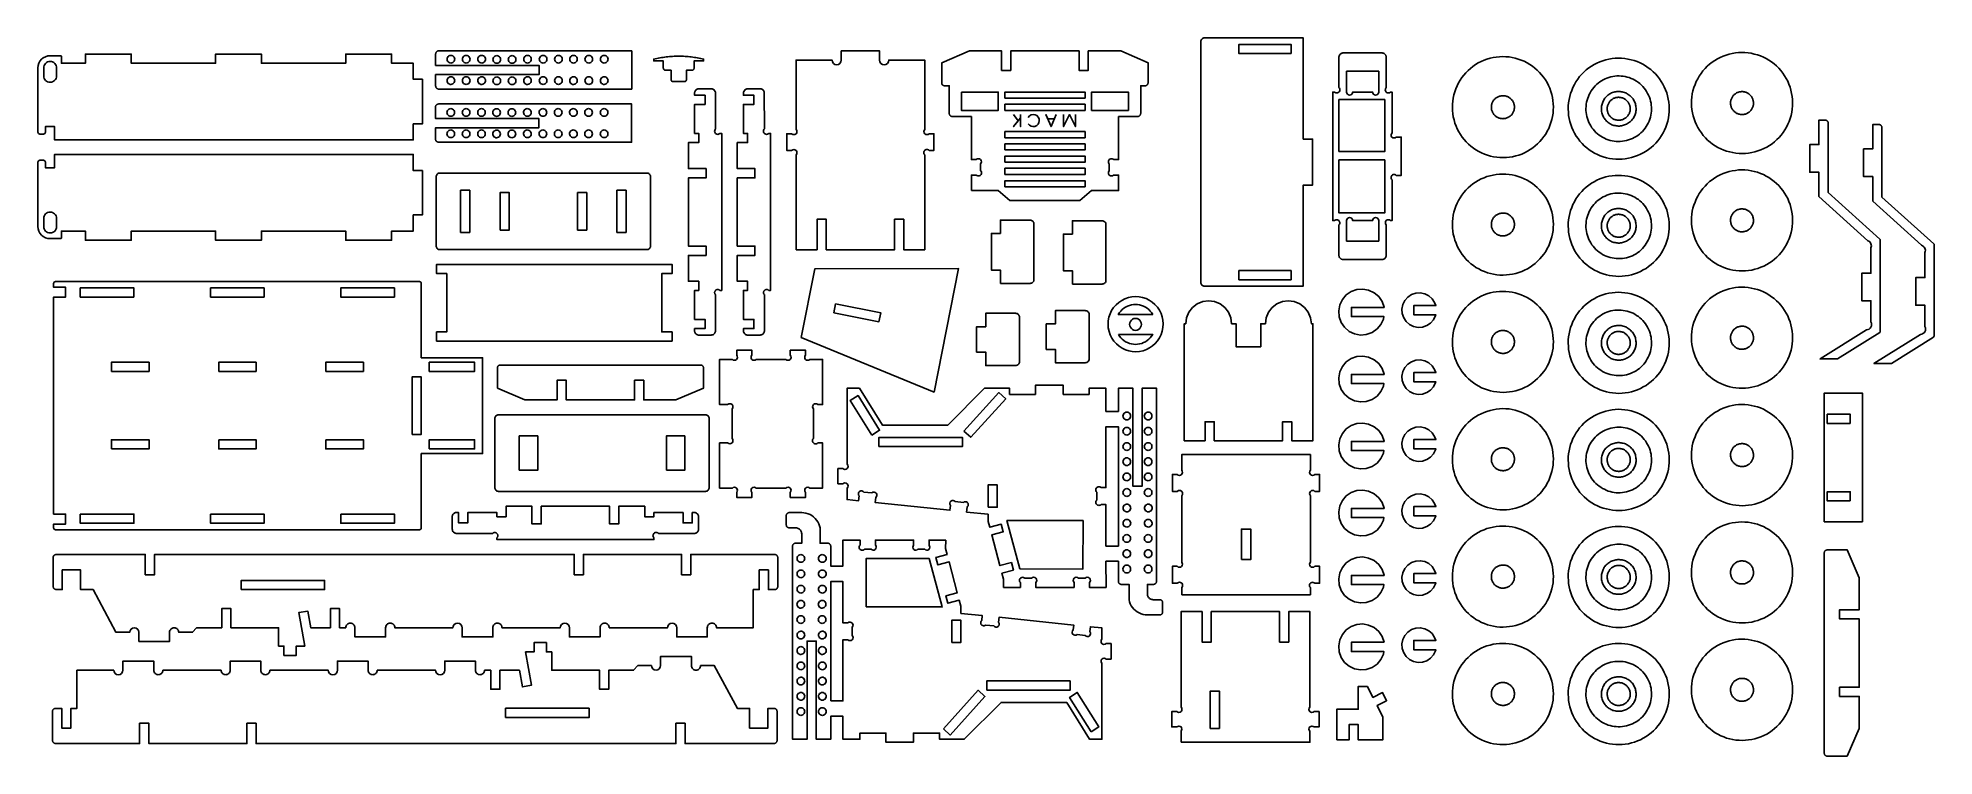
# Model space of a CAD drawing. Extents: x 7 to 1141, y 6 to 436.
import ezdxf

# ---------------------------------------------------------------- set-up
doc = ezdxf.new("R2010")
doc.units = 0
doc.header["$MEASUREMENT"] = 0
for name, color, linetype in [('EXT', 1, 'CONTINUOUS'), ('INT', 150, 'CONTINUOUS'), ('POCKET_1_1MM', 105, 'CONTINUOUS')]:
    doc.layers.add(name, color=color, linetype=linetype)

msp = doc.modelspace()

# ---------------------------------------------------------------- linework, layer by layer
at = {"layer": 'EXT'}
for points in [[(702.5, 289.4), (702.5, 433.5, -0.414214), (704.8, 435.8), (763.9, 435.8), (763.9, 375.2), (769.4, 375.2), (769.4, 347.7), (763.9, 347.7), (763.9, 287.2), (704.8, 287.2, -0.414214)], [(7.8, 378.2, -0.414214), (6.6, 379.3), (6.6, 417.8, -0.414214), (13.9, 425.1), (20.1, 425.1, -0.414214), (20.7, 424.6), (20.7, 420.6), (35, 420.6), (35, 426.1), (62.5, 426.1), (62.5, 420.6), (112.9, 420.6), (112.9, 426.1), (140.4, 426.1), (140.4, 420.6), (190.8, 420.6), (190.8, 426.1), (218.3, 426.1), (218.3, 420.6), (231.2, 420.6), (231.2, 411), (236.7, 411), (236.7, 384.3), (231.2, 384.3), (231.2, 374.7), (16.6, 374.7), (16.6, 382.7), (11.1, 382.7), (11.1, 379.3, -0.414214), (10, 378.2)], [(460.3, 308.9), (460.3, 365.8, 1), (457.7, 368.4), (454.8, 368.4), (454.8, 378.4), (457.7, 378.4, 1), (460.3, 381), (460.3, 422.5), (481.9, 422.5, 1), (487.4, 422.5), (487.4, 428), (510.3, 428), (510.3, 422.5, 1), (515.8, 422.5), (537.3, 422.5), (537.3, 381, 1), (539.9, 378.4), (542.8, 378.4), (542.8, 368.4), (539.9, 368.4, 1), (537.3, 365.8), (537.3, 308.9), (524.8, 308.9), (524.8, 327.2), (519.3, 327.2), (519.3, 308.9), (478.4, 308.9), (478.4, 327.2), (472.9, 327.2), (472.9, 308.9)], [(565.3, 344.4), (581.3, 344.4), (588.3, 338.4), (630.2, 338.4), (637.2, 344.4), (653.3, 344.4), (653.3, 353.7), (650.4, 353.7, -1), (647.8, 356.3), (647.8, 360.3, -1), (650.4, 362.9), (653.3, 362.9), (653.3, 388.7), (664.7, 388.7), (665, 388.8), (665.2, 388.8), (665.4, 388.9), (665.6, 389), (665.8, 389.1), (666, 389.3), (666.2, 389.5), (666.3, 389.7), (666.4, 389.9), (666.5, 390.1), (666.5, 390.3), (666.6, 390.6), (666.6, 407.1), (669.2, 407.1), (669.4, 407.1), (669.6, 407.1), (669.9, 407.2), (670.1, 407.3), (670.3, 407.5), (670.5, 407.6), (670.6, 407.8), (670.7, 408), (670.9, 408.2), (670.9, 408.4), (671, 408.7), (671, 408.9), (671, 420.9), (654.6, 428), (635.2, 428), (635.2, 416.3), (629.7, 416.3), (629.7, 428), (588.8, 428), (588.8, 416.3), (583.3, 416.3), (583.3, 428), (564.2, 428), (547.6, 420.9), (547.6, 408.9), (547.5, 408.7), (547.6, 408.4), (547.6, 408.2), (547.7, 407.9), (547.9, 407.7), (548, 407.5), (548.2, 407.4), (548.4, 407.2), (548.7, 407.2), (548.9, 407.1), (549.1, 407.1), (549.4, 407.1), (552, 407.1), (552, 390.6), (552, 390.3), (552.1, 390.1), (552.1, 389.9), (552.2, 389.7), (552.4, 389.5), (552.5, 389.3), (552.7, 389.1), (552.9, 389), (553.1, 388.9), (553.4, 388.8), (553.6, 388.8), (553.8, 388.7), (565.3, 388.7), (565.3, 362.9), (568.2, 362.9, -1), (570.8, 360.3), (570.8, 356.3, -1), (568.2, 353.7), (565.3, 353.7)], [(785.8, 304.1), (785.6, 304.4), (785.4, 304.7), (785.3, 305.1), (785.2, 305.4), (785.2, 305.8), (785.2, 323.9, 1), (782.6, 326.4), (781.5, 326.4), (781.5, 403.4), (782.6, 403.4, 1), (785.2, 406), (785.2, 424.1), (785.2, 424.4), (785.3, 424.8), (785.4, 425.1), (785.6, 425.4), (785.8, 425.7), (786, 426), (786.3, 426.2), (786.6, 426.4), (786.9, 426.6), (787.2, 426.7), (787.6, 426.8), (787.9, 426.8), (810.8, 426.8), (811.1, 426.8), (811.5, 426.7), (811.8, 426.6), (812.2, 426.4), (812.5, 426.2), (812.7, 426), (813, 425.7), (813.2, 425.4), (813.3, 425.1), (813.4, 424.8), (813.5, 424.4), (813.5, 424.1), (813.5, 406, 1), (816.1, 403.4), (817, 403.4), (817, 379, 1), (819.5, 376.4), (822.5, 376.4), (822.5, 353.5), (819.5, 353.5, 1), (817, 350.9), (817, 326.4), (816.1, 326.4, 1), (813.5, 323.9), (813.5, 305.8), (813.5, 305.4), (813.4, 305.1), (813.3, 304.7), (813.2, 304.4), (813, 304.1), (812.7, 303.9), (812.5, 303.6), (812.2, 303.4), (811.8, 303.3), (811.5, 303.1), (811.1, 303.1), (810.8, 303.1), (787.9, 303.1), (787.6, 303.1), (787.2, 303.1), (786.9, 303.3), (786.6, 303.4), (786.3, 303.6), (786, 303.9)], [(1108.9, 259.4, 0.258593), (1109.1, 259.9), (1109.1, 314.8, 0.211979), (1108.9, 315.2), (1078, 343.2), (1078, 384.8), (1077.9, 385), (1077.9, 385.3), (1077.8, 385.5), (1077.7, 385.7), (1077.6, 385.9), (1077.4, 386.1), (1077.2, 386.2), (1077, 386.4), (1076.8, 386.5), (1076.6, 386.6), (1076.4, 386.6), (1076.1, 386.6), (1072.5, 386.6), (1072.5, 371.9), (1067, 371.9), (1067, 355.4), (1072.5, 355.4), (1072.5, 340.8), (1101.7, 314.3, -0.443906), (1103.6, 310), (1103.6, 294.9), (1098.1, 294.9), (1098.1, 278.4), (1103.6, 278.4), (1103.6, 265.7, -0.554248), (1101, 261), (1073.2, 243.6), (1083.6, 243.6)], [(1141.1, 256.7, 0.258593), (1141.4, 257.2), (1141.4, 312.1, 0.211979), (1141.2, 312.5), (1110.2, 340.5), (1110.2, 382.1), (1110.2, 382.3), (1110.1, 382.6), (1110.1, 382.8), (1110, 383), (1109.8, 383.2), (1109.7, 383.4), (1109.5, 383.6), (1109.3, 383.7), (1109.1, 383.8), (1108.8, 383.9), (1108.6, 383.9), (1108.4, 383.9), (1104.7, 383.9), (1104.7, 369.3), (1099.2, 369.3), (1099.2, 352.8), (1104.7, 352.8), (1104.7, 338.1), (1133.9, 311.6, -0.443906), (1135.9, 307.3), (1135.9, 292.3), (1130.4, 292.3), (1130.4, 275.7), (1135.9, 275.7), (1135.9, 263, -0.554248), (1133.2, 258.3), (1105.4, 240.9), (1115.8, 240.9)], [(6.6, 322.9, 0.414214), (13.9, 315.6), (20.1, 315.6, 0.414214), (20.7, 316.1), (20.7, 320.1), (35, 320.1), (35, 314.6), (62.5, 314.6), (62.5, 320.1), (112.9, 320.1), (112.9, 314.6), (140.4, 314.6), (140.4, 320.1), (190.8, 320.1), (190.8, 314.6), (218.3, 314.6), (218.3, 320.1), (231.2, 320.1), (231.2, 329.8), (236.7, 329.8), (236.7, 356.4), (231.2, 356.4), (231.2, 366), (16.6, 366), (16.6, 358), (11.1, 358), (11.1, 361.4, 0.414214), (10, 362.5), (7.8, 362.5, 0.414214), (6.6, 361.4)], [(244.9, 311.3), (244.9, 352.6, -0.414214), (247.2, 354.9), (371, 354.9, -0.414214), (373.3, 352.6), (373.3, 311.3, -0.414214), (371, 309), (247.2, 309, -0.414214)], [(582.6, 288.8), (600.4, 288.8, 0.414214), (602.7, 291.1), (602.7, 324.4, 0.414214), (600.4, 326.7), (582.6, 326.7), (582.6, 318.7), (577.2, 318.7), (577.2, 296.8), (582.6, 296.8)], [(625.7, 288.4), (643.5, 288.4, 0.414214), (645.8, 290.7), (645.8, 324, 0.414214), (643.5, 326.3), (625.7, 326.3), (625.7, 318.3), (620.3, 318.3), (620.3, 296.4), (625.7, 296.4)], [(16, 142.4, 0.414214), (17.1, 141.3), (234.9, 141.3, 0.414214), (236, 142.4), (236, 186.9), (272.7, 186.9), (272.7, 244.3), (236, 244.3), (236, 288.8, 0.414214), (234.9, 289.9), (17.1, 289.9, 0.414214), (16, 288.8), (16, 286.5), (23.2, 286.5), (23.2, 280.6), (16, 280.6), (16, 150.7), (23.2, 150.7), (23.2, 144.7), (16, 144.7)], [(610.1, 249.3), (615.5, 249.3), (615.5, 241.3), (633.4, 241.3, 0.414214), (635.7, 243.6), (635.7, 270.3, 0.414214), (633.4, 272.5), (615.5, 272.5), (615.5, 264.5), (610.1, 264.5)], [(568.4, 247.7), (573.8, 247.7), (573.8, 239.6), (591.7, 239.6, 0.414214), (594, 241.9), (594, 268.6, 0.414214), (591.7, 270.9), (573.8, 270.9), (573.8, 262.8), (568.4, 262.8)], [(414.6, 166.2), (422.2, 166.2, -1), (424.8, 163.7), (424.8, 160.7), (433.9, 160.7), (433.9, 163.7, -1), (436.5, 166.2), (454.3, 166.2, -1), (456.9, 163.7), (456.9, 160.7), (466, 160.7), (466, 163.7, -1), (468.6, 166.2), (476.2, 166.2), (476.2, 193.3), (473.3, 193.3, -1), (470.7, 195.9), (470.7, 213.6, -1), (473.3, 216.2), (476.2, 216.2), (476.2, 243.3), (468.6, 243.3, -1), (466, 245.8), (466, 248.8), (456.9, 248.8), (456.9, 245.8, -1), (454.3, 243.3), (436.5, 243.3, -1), (433.9, 245.8), (433.9, 248.8), (424.8, 248.8), (424.8, 245.8, -1), (422.2, 243.3), (414.6, 243.3), (414.6, 216.2), (419.4, 216.2, -1), (422, 213.6), (422, 195.9, -1), (419.4, 193.3), (414.6, 193.3)], [(645.9, 106.8), (645.8, 122.4), (653.2, 122.4), (653.2, 110.4), (653.2, 110.2), (653.2, 110), (653.3, 109.7), (653.4, 109.5), (653.5, 109.3), (653.7, 109.1), (653.9, 109), (654.1, 108.9), (654.3, 108.7), (654.5, 108.7), (654.8, 108.6), (655, 108.6), (659.6, 108.6), (659.6, 99.4), (659.9, 98.2), (660.3, 97), (660.9, 95.8), (661.6, 94.7), (662.5, 93.7), (663.4, 92.9), (664.5, 92.1), (665.6, 91.5), (666.8, 90.9), (668, 90.6), (669.3, 90.3), (670.6, 90.3), (677.9, 90.3), (678.1, 90.3), (678.4, 90.3), (678.6, 90.4), (678.8, 90.5), (679, 90.7), (679.2, 90.8), (679.4, 91), (679.5, 91.2), (679.6, 91.4), (679.7, 91.6), (679.7, 91.9), (679.7, 92.1), (679.7, 97.6), (679.7, 97.8), (679.7, 98.1), (679.6, 98.3), (679.5, 98.5), (679.4, 98.7), (679.2, 98.9), (679, 99.1), (678.8, 99.2), (678.6, 99.3), (678.4, 99.4), (678.1, 99.4), (677.9, 99.4), (674.1, 99.4), (673.6, 99.5), (673.2, 99.6), (672.7, 99.7), (672.3, 99.9), (671.9, 100.2), (671.6, 100.5), (671.3, 100.8), (671, 101.2), (670.8, 101.6), (670.7, 102), (670.6, 102.5), (670.6, 103), (670.6, 108.6), (674.2, 108.6), (674.5, 108.6), (674.7, 108.7), (674.9, 108.7), (675.2, 108.9), (675.4, 109), (675.5, 109.1), (675.7, 109.3), (675.8, 109.5), (675.9, 109.7), (676, 110), (676.1, 110.2), (676.1, 110.4), (676.1, 226), (667.4, 226), (667.4, 167.3), (661.9, 167.3), (661.9, 226), (653.2, 226), (653.2, 212.2), (645.8, 212.2), (645.8, 226), (635.7, 226), (635.7, 222.3), (620.2, 222.3), (620.2, 227.8), (603.6, 227.8), (603.6, 222.3), (588.1, 222.3), (588.1, 226), (573.2, 226), (551.2, 204), (512, 204), (498.2, 226), (490.9, 226), (490.9, 180.5, -1), (488.3, 177.9), (485.4, 177.9), (485.4, 168.8), (488.3, 168.8, -1), (490.9, 166.2), (490.9, 159.4), (497.7, 158.7), (498, 161.6, -1), (500.9, 163.9), (505.7, 163.4, -1), (508, 160.6), (507.7, 157.6), (552.4, 153), (552.7, 155.9, -1), (555.6, 158.2), (560.5, 157.7, -1), (562.7, 154.9), (562.4, 151.9), (575.2, 150.6), (575.3, 146.3), (576.2, 142.8), (583.1, 144.6), (584.3, 140.1), (577.4, 138.3), (582.3, 119.8), (589.2, 121.6), (590.4, 117.2), (583.5, 115.3), (584.5, 111.8), (584.5, 106.8), (594.6, 106.8), (594.6, 109.7, -1), (597.2, 112.3), (601.2, 112.3, -1), (603.8, 109.7), (603.8, 106.8), (626.7, 106.8), (626.7, 109.7, -1), (629.3, 112.3), (633.3, 112.3, -1), (635.9, 109.7), (635.9, 106.8)], [(282.3, 164.3), (406.1, 164.3, 0.414214), (408.4, 166.6), (408.4, 207.8, 0.414214), (406.1, 210.1), (282.3, 210.1, 0.414214), (280, 207.8), (280, 166.6, 0.414214)], [(691.1, 102.4), (691.1, 106.7, 1), (688.5, 109.3), (685.6, 109.3), (685.6, 119.4), (688.5, 119.4, 1), (691.1, 121.9), (691.1, 161.7, 1), (688.5, 164.3), (685.6, 164.3), (685.6, 174.4), (688.5, 174.4, 1), (691.1, 176.9), (691.1, 186.3), (768.1, 186.3), (768.1, 176.9, 1), (770.7, 174.4), (773.6, 174.4), (773.6, 164.3), (770.7, 164.3, 1), (768.1, 161.7), (768.1, 121.9, 1), (770.7, 119.4), (773.6, 119.4), (773.6, 109.3), (770.7, 109.3, 1), (768.1, 106.7), (768.1, 102.4)], [(549.9, 135.1), (549.8, 130), (550.7, 126.5), (543.9, 124.7), (545.1, 120.2), (551.9, 122.1), (556.8, 103.6), (550, 101.7), (551.2, 97.3), (558, 99.1), (559, 95.6), (559, 91.2), (571.8, 89.9), (571.5, 87, 1), (573.8, 84.2), (578.7, 83.7, 1), (581.5, 86), (581.8, 88.9), (626.5, 84.2), (626.2, 81.3, 1), (628.5, 78.5), (633.4, 78, 1), (636.2, 80.3), (636.5, 83.2), (643.4, 82.5), (643.4, 75.7, 1), (645.9, 73.1), (648.9, 73.1), (648.9, 63.9), (645.9, 63.9, 1), (643.4, 61.4), (643.4, 15.9), (636, 15.9), (622.3, 37.9), (583, 37.9), (561, 15.9), (546.2, 15.9), (546.2, 19.6), (530.6, 19.6), (530.6, 14.1), (514.1, 14.1), (514.1, 19.6), (498.5, 19.6), (498.5, 15.9), (488.4, 15.9), (488.4, 29.6), (481.1, 29.6), (481.1, 15.9), (472.4, 15.9), (472.4, 74.6), (466.9, 74.6), (466.9, 15.9), (458.2, 15.9), (458.2, 131.4), (458.2, 131.6), (458.2, 131.9), (458.3, 132.1), (458.4, 132.3), (458.5, 132.5), (458.7, 132.7), (458.9, 132.9), (459.1, 133), (459.3, 133.1), (459.5, 133.2), (459.8, 133.2), (460, 133.2), (463.7, 133.2), (463.7, 138.9), (463.6, 139.4), (463.6, 139.8), (463.4, 140.2), (463.2, 140.7), (462.9, 141), (462.6, 141.4), (462.3, 141.7), (461.9, 141.9), (461.5, 142.1), (461.1, 142.3), (460.6, 142.4), (460.2, 142.4), (456.3, 142.4), (456.1, 142.4), (455.9, 142.5), (455.6, 142.6), (455.4, 142.7), (455.2, 142.8), (455, 142.9), (454.9, 143.1), (454.7, 143.3), (454.6, 143.5), (454.6, 143.8), (454.5, 144), (454.5, 144.2), (454.5, 149.7), (454.5, 150), (454.6, 150.2), (454.6, 150.4), (454.7, 150.7), (454.9, 150.9), (455, 151), (455.2, 151.2), (455.4, 151.3), (455.6, 151.4), (455.9, 151.5), (456.1, 151.6), (456.3, 151.6), (463.7, 151.6), (465, 151.5), (466.2, 151.3), (467.5, 150.9), (468.7, 150.4), (469.8, 149.8), (470.8, 149), (471.8, 148.1), (472.6, 147.1), (473.3, 146), (473.9, 144.9), (474.4, 143.7), (474.7, 142.4), (474.7, 133.2), (479.3, 133.2), (479.5, 133.2), (479.7, 133.2), (480, 133.1), (480.2, 133), (480.4, 132.9), (480.6, 132.7), (480.7, 132.5), (480.8, 132.3), (481, 132.1), (481, 131.9), (481.1, 131.6), (481.1, 131.4), (481.1, 119.5), (488.4, 119.5), (488.4, 135.1), (498.6, 135.1), (498.6, 132.1, 1), (501.2, 129.6), (505.2, 129.6, 1), (507.8, 132.1), (507.8, 135.1), (530.7, 135.1), (530.7, 132.1, 1), (533.3, 129.6), (537.3, 129.6, 1), (539.9, 132.1), (539.9, 135.1)], [(16, 106.4), (15.9, 106.7), (15.8, 106.9), (15.7, 107.1), (15.7, 107.4), (15.7, 124.7), (15.7, 124.9), (15.8, 125.1), (15.9, 125.4), (16, 125.6), (16.1, 125.8), (16.3, 125.9), (16.5, 126.1), (16.7, 126.2), (16.9, 126.3), (17.1, 126.4), (17.3, 126.5), (17.6, 126.5), (70.9, 126.5), (70.9, 114.4), (76.4, 114.4), (76.4, 126.5), (327.6, 126.5), (327.6, 114.4), (333.1, 114.4), (333.1, 126.5), (391.8, 126.5), (391.8, 114.4), (397.3, 114.4), (397.3, 126.5), (447.5, 126.5), (447.8, 126.5), (448, 126.4), (448.2, 126.3), (448.5, 126.2), (448.7, 126.1), (448.8, 125.9), (449, 125.8), (449.1, 125.6), (449.2, 125.4), (449.3, 125.1), (449.4, 124.9), (449.4, 124.7), (449.4, 107.3), (449.4, 107.1), (449.3, 106.8), (449.2, 106.6), (449.1, 106.4), (449, 106.2), (448.8, 106), (448.7, 105.9), (448.5, 105.7), (448.2, 105.6), (448, 105.6), (447.8, 105.5), (447.5, 105.5), (443.8, 105.5), (443.8, 117.3), (438.3, 117.3), (438.3, 105.5), (434.7, 105.5), (434.7, 82.6), (412.7, 82.6, 0.414214), (410, 85.4, 0.414214), (407.2, 82.6), (407.2, 77.1), (388.9, 77.1), (388.9, 82.6, 1), (383.4, 82.6), (348.5, 82.6, 0.414214), (345.8, 85.4, 0.414214), (343, 82.6), (343, 77.1), (324.7, 77.1), (324.7, 82.6, 1), (319.2, 82.6), (284.4, 82.6, 0.414214), (281.6, 85.4, 0.414214), (278.9, 82.6), (278.9, 77.1), (260.5, 77.1), (260.5, 82.6, 1), (255, 82.6), (220.2, 82.6, 0.414214), (217.4, 85.4, 0.414214), (214.7, 82.6), (214.7, 77.1), (196.3, 77.1), (196.3, 82.6, 0.414214), (193.6, 85.4, 0.414214), (190.8, 82.6), (187.2, 82.6), (187.2, 94.1), (181.7, 94.1), (181.7, 82.6), (169.9, 82.6), (168.1, 92.6), (162.7, 91.7), (166.3, 71.6), (161.2, 71.6), (161.2, 66.1), (153.8, 66.1), (153.8, 71.6), (150.6, 71.6), (150.6, 82.6), (122.1, 82.6), (122.1, 94.1), (116.6, 94.1), (116.6, 82.6), (101.6, 82.6), (99.2, 79.9), (90.9, 79.9, 0.414214), (88.2, 82.6, 0.414214), (85.4, 79.9), (85.4, 74.4), (67.1, 74.4), (67.1, 79.9, 1), (61.6, 79.9), (53.3, 79.9), (39.6, 105.5), (32.2, 105.5), (32.2, 117.3), (21.2, 117.3), (21.2, 105.5), (17.6, 105.5), (17.3, 105.5), (17.1, 105.6), (16.9, 105.7), (16.7, 105.8), (16.5, 105.9), (16.3, 106.1), (16.1, 106.2)], [(690.7, 14.1), (690.7, 20.7, 1), (688.2, 23.2), (685.2, 23.2), (685.2, 32.4), (688.2, 32.4, 1), (690.7, 35), (690.7, 92.3), (703.3, 92.3), (703.3, 74), (708.8, 74), (708.8, 92.3), (749.7, 92.3), (749.7, 74), (755.2, 74), (755.2, 92.3), (767.8, 92.3), (767.8, 35, 1), (770.3, 32.4), (773.3, 32.4), (773.3, 23.2), (770.3, 23.2, 1), (767.8, 20.7), (767.8, 14.1)], [(15.6, 14.3), (15.7, 14.1), (15.9, 13.9), (16.1, 13.7), (16.3, 13.6), (16.5, 13.5), (16.7, 13.4), (16.9, 13.4), (17.2, 13.3), (67.5, 13.3), (67.5, 25.4), (73, 25.4), (73, 13.3), (131.7, 13.3), (131.7, 25.4), (137.2, 25.4), (137.2, 13.3), (388.4, 13.3), (388.4, 25.4), (393.9, 25.4), (393.9, 13.3), (447.2, 13.3), (447.4, 13.4), (447.6, 13.4), (447.9, 13.5), (448.1, 13.6), (448.3, 13.7), (448.5, 13.9), (448.6, 14.1), (448.8, 14.3), (448.9, 14.5), (448.9, 14.7), (449, 14.9), (449, 15.2), (449, 32.5), (449, 32.7), (448.9, 32.9), (448.9, 33.2), (448.8, 33.4), (448.6, 33.6), (448.5, 33.8), (448.3, 33.9), (448.1, 34.1), (447.9, 34.2), (447.6, 34.2), (447.4, 34.3), (447.2, 34.3), (443.5, 34.3), (443.5, 22.5), (432.5, 22.5), (432.5, 34.3), (425.2, 34.3), (411.4, 60), (403.2, 60, -0.414214), (400.4, 57.2, -0.414214), (397.7, 60), (397.7, 65.5), (379.3, 65.5), (379.3, 60, -1), (373.8, 60), (365.6, 60), (363.1, 57.2), (348.2, 57.2), (348.2, 45.8), (342.7, 45.8), (342.7, 57.2), (314.1, 57.2), (314.1, 68.2), (310.9, 68.2), (310.9, 73.7), (303.6, 73.7), (303.6, 68.2), (298.5, 68.2), (302, 48.2), (296.6, 47.2), (294.8, 57.2), (283.1, 57.2), (283.1, 45.8), (277.6, 45.8), (277.6, 57.2), (273.9, 57.2, -0.414214), (271.1, 54.5, -0.414214), (268.4, 57.2), (268.4, 62.7), (250.1, 62.7), (250.1, 57.2, -1), (244.6, 57.2), (209.7, 57.2, -0.414214), (207, 54.5, -0.414214), (204.2, 57.2), (204.2, 62.7), (185.9, 62.7), (185.9, 57.2, -1), (180.4, 57.2), (145.5, 57.2, -0.414214), (142.8, 54.5, -0.414214), (140, 57.2), (140, 62.7), (121.7, 62.7), (121.7, 57.2, -0.414214), (119, 54.5, -0.414214), (116.2, 57.2), (81.4, 57.2, -0.414214), (78.6, 54.5, -0.414214), (75.9, 57.2), (75.9, 62.7), (57.5, 62.7), (57.5, 57.2, -1), (52, 57.2), (30, 57.2), (30, 34.3), (26.4, 34.3), (26.4, 22.5), (20.9, 22.5), (20.9, 34.3), (17.2, 34.3), (16.9, 34.3), (16.7, 34.3), (16.5, 34.2), (16.3, 34.1), (16.1, 34), (15.9, 33.8), (15.7, 33.6), (15.6, 33.4), (15.5, 33.2), (15.4, 33), (15.4, 32.7), (15.4, 32.5), (15.4, 15.2), (15.4, 14.9), (15.4, 14.7), (15.5, 14.5)]]:
    msp.add_lwpolyline(points, format="xyb", close=True, dxfattribs=at)
for points in [[(244.8, 406.3), (244.9, 406), (245, 405.8), (245.2, 405.7), (245.4, 405.5), (245.6, 405.4), (245.8, 405.3), (246, 405.2), (246.2, 405.1), (246.5, 405.1), (362, 405.1), (362, 428), (246.5, 428), (246.2, 428), (246, 428), (245.8, 427.9), (245.6, 427.8), (245.4, 427.7), (245.2, 427.5), (245, 427.3), (244.9, 427.1), (244.8, 426.9), (244.7, 426.7), (244.7, 426.4), (244.6, 426.2), (244.6, 419.3), (306.5, 419.3), (306.5, 413.8), (244.6, 413.8), (244.6, 407), (244.7, 406.7), (244.7, 406.5)], [(386.7, 409.6), (386.6, 409.6), (386.4, 409.6), (386.3, 409.6), (386.2, 409.7), (386.1, 409.7), (386, 409.8), (385.9, 409.8), (385.9, 409.9), (385.8, 410), (385.7, 410.1), (385.7, 410.2), (385.6, 410.3), (385.6, 410.4), (385.6, 410.5), (385.5, 410.6), (385.5, 410.7), (385.5, 416.4), (382.1, 416.4), (382, 416.5), (381.9, 416.5), (381.8, 416.5), (381.6, 416.5), (381.5, 416.6), (381.5, 416.6), (381.4, 416.7), (381.3, 416.8), (381.2, 416.9), (381.1, 417), (381.1, 417), (381, 417.1), (381, 417.3), (381, 417.4), (381, 417.5), (380.9, 417.6), (380.9, 422), (375.2, 422), (375.2, 423.1), (376.1, 423.3), (377.1, 423.5), (378, 423.7), (378.9, 423.8), (379.8, 424), (380.8, 424.1), (381.7, 424.3), (382.6, 424.4), (383.6, 424.5), (384.5, 424.6), (385.4, 424.6), (386.4, 424.7), (387.3, 424.8), (388.2, 424.8), (389.2, 424.8), (390.1, 424.8), (391.1, 424.8), (392, 424.8), (392.9, 424.8), (393.9, 424.7), (394.8, 424.6), (395.7, 424.6), (396.7, 424.5), (397.6, 424.4), (398.5, 424.3), (399.5, 424.1), (400.4, 424), (401.3, 423.8), (402.2, 423.7), (403.2, 423.5), (404.1, 423.3), (405, 423.1), (405, 422), (399.3, 422), (399.3, 417.6), (399.3, 417.5), (399.3, 417.4), (399.2, 417.3), (399.2, 417.1), (399.1, 417), (399.1, 417), (399, 416.9), (398.9, 416.8), (398.9, 416.7), (398.8, 416.6), (398.7, 416.6), (398.6, 416.5), (398.5, 416.5), (398.4, 416.5), (398.3, 416.5), (398.1, 416.4), (394.7, 416.4), (394.7, 410.7), (394.7, 410.6), (394.7, 410.5), (394.6, 410.4), (394.6, 410.3), (394.6, 410.2), (394.5, 410.1), (394.4, 410), (394.4, 409.9), (394.3, 409.8), (394.2, 409.8), (394.1, 409.7), (394, 409.7), (393.9, 409.6), (393.8, 409.6), (393.7, 409.6), (393.6, 409.6)], [(861.4, 373.5), (860.1, 374.9), (858.9, 376.4), (857.9, 378), (856.9, 379.6), (856, 381.3), (855.3, 383), (854.6, 384.8), (854.1, 386.7), (853.6, 388.5), (853.3, 390.4), (853.1, 392.3), (853.1, 394.2), (853.1, 396.1), (853.3, 398), (853.6, 399.8), (854, 401.7), (854.5, 403.5), (855.1, 405.3), (855.9, 407.1), (856.7, 408.8), (857.7, 410.4), (858.8, 412), (859.9, 413.5), (861.2, 414.9), (862.5, 416.3), (863.9, 417.5), (865.4, 418.7), (867, 419.8), (868.6, 420.8), (870.3, 421.6), (872.1, 422.4), (873.8, 423), (875.7, 423.6), (877.5, 424), (879.4, 424.3), (881.3, 424.5), (883.2, 424.6), (885.1, 424.5), (887, 424.4), (888.8, 424.1), (890.7, 423.7), (892.5, 423.1), (894.3, 422.5), (896.1, 421.8), (897.8, 420.9), (899.4, 419.9), (901, 418.9), (902.5, 417.7), (903.9, 416.5), (905.3, 415.1), (906.5, 413.7), (907.7, 412.2), (908.8, 410.7), (909.8, 409), (910.6, 407.3), (911.4, 405.6), (912.1, 403.8), (912.6, 402), (913, 400.1), (913.3, 398.3), (913.5, 396.4), (913.6, 394.5), (913.5, 392.6), (913.4, 390.7), (913.1, 388.8), (912.7, 386.9), (912.1, 385.1), (911.5, 383.3), (910.8, 381.6), (909.9, 379.9), (909, 378.2), (907.9, 376.7), (906.7, 375.2), (905.5, 373.7), (904.1, 372.4), (902.7, 371.1), (901.2, 369.9), (899.7, 368.9), (898, 367.9), (896.3, 367), (894.6, 366.2), (892.8, 365.6), (891, 365.1), (889.1, 364.6), (887.3, 364.3), (885.4, 364.1), (883.5, 364.1), (881.6, 364.1), (879.7, 364.3), (877.8, 364.6), (876, 365), (874.1, 365.5), (872.3, 366.1), (870.6, 366.9), (868.9, 367.7), (867.2, 368.7), (865.7, 369.8), (864.2, 370.9), (862.7, 372.2)], [(930.7, 372.6), (929.4, 374), (928.3, 375.5), (927.2, 377), (926.2, 378.7), (925.3, 380.4), (924.6, 382.1), (923.9, 383.9), (923.4, 385.7), (922.9, 387.6), (922.6, 389.4), (922.5, 391.3), (922.4, 393.2), (922.4, 395.1), (922.6, 397), (922.9, 398.9), (923.3, 400.8), (923.8, 402.6), (924.5, 404.4), (925.2, 406.1), (926.1, 407.8), (927, 409.5), (928.1, 411), (929.2, 412.6), (930.5, 414), (931.8, 415.3), (933.2, 416.6), (934.7, 417.8), (936.3, 418.8), (937.9, 419.8), (939.6, 420.7), (941.4, 421.5), (943.1, 422.1), (945, 422.7), (946.8, 423.1), (948.7, 423.4), (950.6, 423.6), (952.5, 423.6), (954.4, 423.6), (956.3, 423.4), (958.2, 423.1), (960, 422.7), (961.8, 422.2), (963.6, 421.6), (965.4, 420.8), (967.1, 420), (968.7, 419), (970.3, 417.9), (971.8, 416.8), (973.2, 415.5), (974.6, 414.2), (975.9, 412.8), (977, 411.3), (978.1, 409.7), (979.1, 408.1), (979.9, 406.4), (980.7, 404.7), (981.4, 402.9), (981.9, 401.1), (982.3, 399.2), (982.6, 397.3), (982.8, 395.4), (982.9, 393.5), (982.8, 391.6), (982.7, 389.7), (982.4, 387.9), (982, 386), (981.5, 384.2), (980.8, 382.4), (980.1, 380.6), (979.2, 378.9), (978.3, 377.3), (977.2, 375.7), (976, 374.2), (974.8, 372.8), (973.5, 371.4), (972, 370.2), (970.5, 369), (969, 367.9), (967.3, 366.9), (965.7, 366.1), (963.9, 365.3), (962.1, 364.7), (960.3, 364.1), (958.5, 363.7), (956.6, 363.4), (954.7, 363.2), (952.8, 363.1), (950.9, 363.2), (949, 363.4), (947.1, 363.6), (945.3, 364), (943.4, 364.6), (941.6, 365.2), (939.9, 365.9), (938.2, 366.8), (936.6, 367.8), (935, 368.8), (933.5, 370), (932, 371.2)], [(1004.5, 376), (1003.2, 377.4), (1002.1, 378.9), (1001, 380.5), (1000, 382.1), (999.1, 383.8), (998.4, 385.5), (997.7, 387.3), (997.2, 389.1), (996.8, 391), (996.5, 392.9), (996.3, 394.8), (996.2, 396.7), (996.2, 398.6), (996.4, 400.4), (996.7, 402.3), (997.1, 404.2), (997.6, 406), (998.3, 407.8), (999, 409.6), (999.9, 411.2), (1000.8, 412.9), (1001.9, 414.5), (1003, 416), (1004.3, 417.4), (1005.6, 418.8), (1007, 420), (1008.5, 421.2), (1010.1, 422.3), (1011.7, 423.2), (1013.4, 424.1), (1015.2, 424.9), (1017, 425.5), (1018.8, 426.1), (1020.6, 426.5), (1022.5, 426.8), (1024.4, 427), (1026.3, 427.1), (1028.2, 427), (1030.1, 426.8), (1032, 426.6), (1033.8, 426.1), (1035.7, 425.6), (1037.4, 425), (1039.2, 424.2), (1040.9, 423.4), (1042.5, 422.4), (1044.1, 421.4), (1045.6, 420.2), (1047, 419), (1048.4, 417.6), (1049.7, 416.2), (1050.8, 414.7), (1051.9, 413.1), (1052.9, 411.5), (1053.8, 409.8), (1054.5, 408.1), (1055.2, 406.3), (1055.7, 404.5), (1056.1, 402.6), (1056.4, 400.7), (1056.6, 398.9), (1056.7, 397), (1056.7, 395.1), (1056.5, 393.2), (1056.2, 391.3), (1055.8, 389.4), (1055.3, 387.6), (1054.6, 385.8), (1053.9, 384.1), (1053, 382.4), (1052.1, 380.7), (1051, 379.1), (1049.9, 377.6), (1048.6, 376.2), (1047.3, 374.9), (1045.9, 373.6), (1044.4, 372.4), (1042.8, 371.3), (1041.2, 370.4), (1039.5, 369.5), (1037.7, 368.7), (1035.9, 368.1), (1034.1, 367.5), (1032.3, 367.1), (1030.4, 366.8), (1028.5, 366.6), (1026.6, 366.6), (1024.7, 366.6), (1022.8, 366.8), (1020.9, 367.1), (1019.1, 367.5), (1017.2, 368), (1015.5, 368.6), (1013.7, 369.4), (1012, 370.2), (1010.4, 371.2), (1008.8, 372.2), (1007.3, 373.4), (1005.8, 374.6)], [(400.1, 258.9), (400.4, 258.7), (400.6, 258.4), (400.9, 258.3), (401.2, 258.1), (401.5, 258), (401.8, 257.9), (402.1, 257.9), (409.6, 257.9), (410, 258), (410.3, 258), (410.6, 258.1), (410.9, 258.3), (411.2, 258.5), (411.4, 258.7), (411.7, 259), (411.8, 259.3), (412, 259.6), (412.1, 259.9), (412.1, 260.2), (412.2, 260.6), (412.2, 282.1), (412, 282.2), (411.9, 282.4), (411.8, 282.6), (411.7, 282.9), (411.6, 283.1), (411.6, 283.3), (411.6, 283.6), (411.7, 283.8), (411.8, 284), (411.9, 284.2), (412, 284.4), (412.2, 284.6), (412.3, 284.8), (412.5, 284.9), (412.8, 285), (413, 285.1), (413.2, 285.1), (413.5, 285.2), (413.7, 285.1), (414, 285.1), (414.2, 285), (414.4, 284.9), (414.6, 284.8), (414.8, 284.6), (415.9, 284.6), (415.9, 378.6), (414.8, 378.6), (414.4, 378.3), (414, 378.1), (413.5, 378), (413, 378.1), (412.5, 378.3), (412.2, 378.6), (411.9, 379), (411.7, 379.4), (411.6, 379.9), (411.7, 380.4), (411.9, 380.9), (412.2, 381.3), (412.1, 403.1), (412.1, 403.4), (412, 403.7), (411.8, 404), (411.6, 404.3), (411.4, 404.5), (411.2, 404.8), (410.9, 404.9), (410.6, 405.1), (410.3, 405.2), (410, 405.3), (409.6, 405.3), (402.1, 405.3), (401.8, 405.3), (401.5, 405.2), (401.2, 405.1), (400.9, 404.9), (400.6, 404.8), (400.4, 404.5), (400.1, 404.3), (400, 404), (399.8, 403.7), (399.7, 403.4), (399.6, 403.1), (399.6, 402.8), (399.6, 401.5), (405.9, 401.5), (405.9, 396), (399.6, 396), (399.6, 378.6), (402.1, 378.6), (402.1, 373.1), (395.9, 373.1), (395.9, 357.5), (406.5, 357.5), (406.5, 352), (395.9, 352), (395.9, 311.1), (406.5, 311.1), (406.5, 305.6), (395.9, 305.6), (395.9, 290.1), (402.1, 290.1), (402.1, 284.6), (399.6, 284.6), (399.6, 267.2), (405.9, 267.2), (405.9, 261.7), (399.6, 261.7), (399.6, 260.4), (399.6, 260.1), (399.7, 259.8), (399.8, 259.5), (400, 259.2)], [(429.4, 258.9), (429.6, 258.7), (429.8, 258.4), (430.1, 258.3), (430.4, 258.1), (430.7, 258), (431, 257.9), (431.3, 257.9), (438.9, 257.9), (439.2, 258), (439.5, 258), (439.8, 258.1), (440.1, 258.3), (440.4, 258.5), (440.7, 258.7), (440.9, 259), (441.1, 259.3), (441.2, 259.6), (441.3, 259.9), (441.4, 260.2), (441.4, 260.6), (441.4, 282.1), (441.2, 282.2), (441.1, 282.4), (441, 282.6), (440.9, 282.9), (440.9, 283.1), (440.8, 283.3), (440.9, 283.6), (440.9, 283.8), (441, 284), (441.1, 284.2), (441.2, 284.4), (441.4, 284.6), (441.6, 284.8), (441.8, 284.9), (442, 285), (442.2, 285.1), (442.5, 285.1), (442.7, 285.2), (442.9, 285.1), (443.2, 285.1), (443.4, 285), (443.6, 284.9), (443.8, 284.8), (444, 284.6), (445.1, 284.6), (445.1, 378.6), (444, 378.6), (443.6, 378.3), (443.2, 378.1), (442.7, 378), (442.2, 378.1), (441.8, 378.3), (441.4, 378.6), (441.1, 379), (440.9, 379.4), (440.8, 379.9), (440.9, 380.4), (441.1, 380.9), (441.4, 381.3), (441.3, 403.1), (441.3, 403.4), (441.2, 403.7), (441, 404), (440.9, 404.3), (440.6, 404.5), (440.4, 404.8), (440.1, 404.9), (439.8, 405.1), (439.5, 405.2), (439.2, 405.3), (438.9, 405.3), (431.3, 405.3), (431, 405.3), (430.7, 405.2), (430.4, 405.1), (430.1, 404.9), (429.8, 404.8), (429.6, 404.5), (429.4, 404.3), (429.2, 404), (429, 403.7), (428.9, 403.4), (428.9, 403.1), (428.8, 402.8), (428.8, 401.5), (435.1, 401.5), (435.1, 396), (428.8, 396), (428.8, 378.6), (431.3, 378.6), (431.3, 373.1), (425.1, 373.1), (425.1, 357.5), (435.7, 357.5), (435.7, 352), (425.1, 352), (425.1, 311.1), (435.7, 311.1), (435.7, 305.6), (425.1, 305.6), (425.1, 290.1), (431.3, 290.1), (431.3, 284.6), (428.8, 284.6), (428.8, 267.2), (435.1, 267.2), (435.1, 261.7), (428.8, 261.7), (428.8, 260.4), (428.9, 260.1), (428.9, 259.8), (429, 259.5), (429.2, 259.2)], [(244.7, 374.5), (244.8, 374.2), (244.9, 374), (245.1, 373.9), (245.3, 373.7), (245.5, 373.6), (245.7, 373.5), (245.9, 373.4), (246.1, 373.3), (246.4, 373.3), (361.9, 373.3), (361.9, 396.3), (246.4, 396.3), (246.1, 396.2), (245.9, 396.2), (245.7, 396.1), (245.5, 396), (245.3, 395.9), (245.1, 395.7), (244.9, 395.5), (244.8, 395.3), (244.7, 395.1), (244.6, 394.9), (244.6, 394.7), (244.6, 394.4), (244.6, 387.5), (306.4, 387.5), (306.4, 382), (244.6, 382), (244.6, 375.2), (244.6, 374.9), (244.6, 374.7)], [(861.4, 303.2), (860.1, 304.7), (858.9, 306.1), (857.9, 307.7), (856.9, 309.3), (856, 311), (855.3, 312.8), (854.6, 314.6), (854.1, 316.4), (853.6, 318.2), (853.3, 320.1), (853.1, 322), (853.1, 323.9), (853.1, 325.8), (853.3, 327.7), (853.6, 329.6), (854, 331.4), (854.5, 333.3), (855.1, 335.1), (855.9, 336.8), (856.7, 338.5), (857.7, 340.1), (858.8, 341.7), (859.9, 343.2), (861.2, 344.7), (862.5, 346), (863.9, 347.3), (865.4, 348.4), (867, 349.5), (868.6, 350.5), (870.3, 351.4), (872.1, 352.1), (873.8, 352.8), (875.7, 353.3), (877.5, 353.7), (879.4, 354.1), (881.3, 354.2), (883.2, 354.3), (885.1, 354.3), (887, 354.1), (888.8, 353.8), (890.7, 353.4), (892.5, 352.9), (894.3, 352.2), (896.1, 351.5), (897.8, 350.6), (899.4, 349.7), (901, 348.6), (902.5, 347.5), (903.9, 346.2), (905.3, 344.9), (906.5, 343.5), (907.7, 342), (908.8, 340.4), (909.8, 338.8), (910.6, 337.1), (911.4, 335.3), (912.1, 333.5), (912.6, 331.7), (913, 329.9), (913.3, 328), (913.5, 326.1), (913.6, 324.2), (913.5, 322.3), (913.4, 320.4), (913.1, 318.5), (912.7, 316.7), (912.1, 314.8), (911.5, 313.1), (910.8, 311.3), (909.9, 309.6), (909, 308), (907.9, 306.4), (906.7, 304.9), (905.5, 303.5), (904.1, 302.1), (902.7, 300.8), (901.2, 299.7), (899.7, 298.6), (898, 297.6), (896.3, 296.7), (894.6, 296), (892.8, 295.3), (891, 294.8), (889.1, 294.4), (887.3, 294.1), (885.4, 293.9), (883.5, 293.8), (881.6, 293.8), (879.7, 294), (877.8, 294.3), (876, 294.7), (874.1, 295.2), (872.3, 295.9), (870.6, 296.6), (868.9, 297.5), (867.2, 298.4), (865.7, 299.5), (864.2, 300.6), (862.7, 301.9)], [(930.7, 302.5), (929.4, 303.9), (928.3, 305.4), (927.2, 307), (926.2, 308.6), (925.3, 310.3), (924.6, 312), (923.9, 313.8), (923.4, 315.6), (922.9, 317.5), (922.6, 319.4), (922.5, 321.2), (922.4, 323.1), (922.4, 325), (922.6, 326.9), (922.9, 328.8), (923.3, 330.7), (923.8, 332.5), (924.5, 334.3), (925.2, 336), (926.1, 337.7), (927, 339.4), (928.1, 341), (929.2, 342.5), (930.5, 343.9), (931.8, 345.2), (933.2, 346.5), (934.7, 347.7), (936.3, 348.8), (937.9, 349.7), (939.6, 350.6), (941.4, 351.4), (943.1, 352), (945, 352.6), (946.8, 353), (948.7, 353.3), (950.6, 353.5), (952.5, 353.5), (954.4, 353.5), (956.3, 353.3), (958.2, 353), (960, 352.6), (961.8, 352.1), (963.6, 351.5), (965.4, 350.7), (967.1, 349.9), (968.7, 348.9), (970.3, 347.9), (971.8, 346.7), (973.2, 345.5), (974.6, 344.1), (975.9, 342.7), (977, 341.2), (978.1, 339.6), (979.1, 338), (979.9, 336.3), (980.7, 334.6), (981.4, 332.8), (981.9, 331), (982.3, 329.1), (982.6, 327.2), (982.8, 325.3), (982.9, 323.4), (982.8, 321.5), (982.7, 319.7), (982.4, 317.8), (982, 315.9), (981.5, 314.1), (980.8, 312.3), (980.1, 310.5), (979.2, 308.9), (978.3, 307.2), (977.2, 305.6), (976, 304.1), (974.8, 302.7), (973.5, 301.3), (972, 300.1), (970.5, 298.9), (969, 297.8), (967.3, 296.9), (965.7, 296), (963.9, 295.2), (962.1, 294.6), (960.3, 294), (958.5, 293.6), (956.6, 293.3), (954.7, 293.1), (952.8, 293), (950.9, 293.1), (949, 293.3), (947.1, 293.5), (945.3, 294), (943.4, 294.5), (941.6, 295.1), (939.9, 295.9), (938.2, 296.7), (936.6, 297.7), (935, 298.7), (933.5, 299.9), (932, 301.1)], [(1005.8, 304.4), (1004.5, 305.7), (1003.2, 307.1), (1002.1, 308.6), (1001, 310.2), (1000, 311.8), (999.1, 313.5), (998.4, 315.3), (997.7, 317), (997.2, 318.9), (996.8, 320.7), (996.5, 322.6), (996.3, 324.5), (996.2, 326.4), (996.2, 328.3), (996.4, 330.2), (996.7, 332.1), (997.1, 333.9), (997.6, 335.7), (998.3, 337.5), (999, 339.3), (999.9, 341), (1000.8, 342.6), (1001.9, 344.2), (1003, 345.7), (1004.3, 347.1), (1005.6, 348.5), (1007, 349.8), (1008.5, 350.9), (1010.1, 352), (1011.7, 353), (1013.4, 353.8), (1015.2, 354.6), (1017, 355.3), (1018.8, 355.8), (1020.6, 356.2), (1022.5, 356.5), (1024.4, 356.7), (1026.3, 356.8), (1028.2, 356.7), (1030.1, 356.6), (1032, 356.3), (1033.8, 355.9), (1035.7, 355.4), (1037.4, 354.7), (1039.2, 354), (1040.9, 353.1), (1042.5, 352.2), (1044.1, 351.1), (1045.6, 349.9), (1047, 348.7), (1048.4, 347.4), (1049.7, 345.9), (1050.8, 344.4), (1051.9, 342.9), (1052.9, 341.2), (1053.8, 339.6), (1054.5, 337.8), (1055.2, 336), (1055.7, 334.2), (1056.1, 332.4), (1056.4, 330.5), (1056.6, 328.6), (1056.7, 326.7), (1056.7, 324.8), (1056.5, 322.9), (1056.2, 321), (1055.8, 319.2), (1055.3, 317.3), (1054.6, 315.5), (1053.9, 313.8), (1053, 312.1), (1052.1, 310.5), (1051, 308.9), (1049.9, 307.4), (1048.6, 305.9), (1047.3, 304.6), (1045.9, 303.3), (1044.4, 302.2), (1042.8, 301.1), (1041.2, 300.1), (1039.5, 299.2), (1037.7, 298.5), (1035.9, 297.8), (1034.1, 297.3), (1032.3, 296.8), (1030.4, 296.5), (1028.5, 296.4), (1026.6, 296.3), (1024.7, 296.3), (1022.8, 296.5), (1020.9, 296.8), (1019.1, 297.2), (1017.2, 297.7), (1015.5, 298.4), (1013.7, 299.1), (1012, 300), (1010.4, 300.9), (1008.8, 302), (1007.3, 303.1)], [(245.2, 254.3), (386.1, 254.3), (386.1, 259.8), (380, 259.8), (380, 294.7), (386.1, 294.7), (386.1, 300.2), (245.2, 300.2), (245.2, 294.7), (251.3, 294.7), (251.3, 259.8), (245.2, 259.8)], [(463.4, 256.4), (542.9, 223.7), (557.5, 297.8), (471.5, 297.5)], [(788.6, 262.5), (786.5, 265.4), (785.3, 268.8), (785.1, 272.4), (785.7, 275.9), (787.3, 279.2), (789.6, 281.9), (792.5, 283.9), (795.9, 285.1), (799.5, 285.4), (803, 284.8), (806.3, 283.2), (809, 280.9), (811, 277.9), (812.2, 274.5), (812.2, 274.4), (792.7, 274.4), (792.7, 268.9), (812.1, 268.9), (811.9, 267.4), (810.3, 264.2), (808, 261.5), (805, 259.4), (801.6, 258.2), (798.1, 257.9), (794.5, 258.6), (791.3, 260.1)], [(861.4, 233), (860.1, 234.4), (858.9, 235.9), (857.9, 237.4), (856.9, 239.1), (856, 240.8), (855.3, 242.5), (854.6, 244.3), (854.1, 246.1), (853.6, 248), (853.3, 249.8), (853.1, 251.7), (853.1, 253.6), (853.1, 255.5), (853.3, 257.4), (853.6, 259.3), (854, 261.2), (854.5, 263), (855.1, 264.8), (855.9, 266.5), (856.7, 268.2), (857.7, 269.9), (858.8, 271.4), (859.9, 273), (861.2, 274.4), (862.5, 275.7), (863.9, 277), (865.4, 278.2), (867, 279.2), (868.6, 280.2), (870.3, 281.1), (872.1, 281.9), (873.8, 282.5), (875.7, 283.1), (877.5, 283.5), (879.4, 283.8), (881.3, 284), (883.2, 284), (885.1, 284), (887, 283.8), (888.8, 283.5), (890.7, 283.1), (892.5, 282.6), (894.3, 282), (896.1, 281.2), (897.8, 280.4), (899.4, 279.4), (901, 278.4), (902.5, 277.2), (903.9, 275.9), (905.3, 274.6), (906.5, 273.2), (907.7, 271.7), (908.8, 270.1), (909.8, 268.5), (910.6, 266.8), (911.4, 265.1), (912.1, 263.3), (912.6, 261.5), (913, 259.6), (913.3, 257.7), (913.5, 255.8), (913.6, 253.9), (913.5, 252), (913.4, 250.1), (913.1, 248.3), (912.7, 246.4), (912.1, 244.6), (911.5, 242.8), (910.8, 241), (909.9, 239.3), (909, 237.7), (907.9, 236.1), (906.7, 234.6), (905.5, 233.2), (904.1, 231.8), (902.7, 230.6), (901.2, 229.4), (899.7, 228.3), (898, 227.3), (896.3, 226.5), (894.6, 225.7), (892.8, 225.1), (891, 224.5), (889.1, 224.1), (887.3, 223.8), (885.4, 223.6), (883.5, 223.5), (881.6, 223.6), (879.7, 223.8), (877.8, 224), (876, 224.4), (874.1, 225), (872.3, 225.6), (870.6, 226.3), (868.9, 227.2), (867.2, 228.2), (865.7, 229.2), (864.2, 230.4), (862.7, 231.6)], [(1005.8, 234.1), (1004.5, 235.4), (1003.2, 236.9), (1002.1, 238.4), (1001, 239.9), (1000, 241.6), (999.1, 243.3), (998.4, 245), (997.7, 246.8), (997.2, 248.6), (996.8, 250.5), (996.5, 252.3), (996.3, 254.2), (996.2, 256.1), (996.2, 258), (996.4, 259.9), (996.7, 261.8), (997.1, 263.6), (997.6, 265.5), (998.3, 267.3), (999, 269), (999.9, 270.7), (1000.8, 272.4), (1001.9, 273.9), (1003, 275.4), (1004.3, 276.9), (1005.6, 278.2), (1007, 279.5), (1008.5, 280.7), (1010.1, 281.7), (1011.7, 282.7), (1013.4, 283.6), (1015.2, 284.3), (1017, 285), (1018.8, 285.5), (1020.6, 286), (1022.5, 286.3), (1024.4, 286.5), (1026.3, 286.5), (1028.2, 286.5), (1030.1, 286.3), (1032, 286), (1033.8, 285.6), (1035.7, 285.1), (1037.4, 284.5), (1039.2, 283.7), (1040.9, 282.9), (1042.5, 281.9), (1044.1, 280.8), (1045.6, 279.7), (1047, 278.4), (1048.4, 277.1), (1049.7, 275.7), (1050.8, 274.2), (1051.9, 272.6), (1052.9, 271), (1053.8, 269.3), (1054.5, 267.5), (1055.2, 265.8), (1055.7, 263.9), (1056.1, 262.1), (1056.4, 260.2), (1056.6, 258.3), (1056.7, 256.4), (1056.7, 254.5), (1056.5, 252.6), (1056.2, 250.8), (1055.8, 248.9), (1055.3, 247.1), (1054.6, 245.3), (1053.9, 243.5), (1053, 241.8), (1052.1, 240.2), (1051, 238.6), (1049.9, 237.1), (1048.6, 235.7), (1047.3, 234.3), (1045.9, 233.1), (1044.4, 231.9), (1042.8, 230.8), (1041.2, 229.8), (1039.5, 229), (1037.7, 228.2), (1035.9, 227.5), (1034.1, 227), (1032.3, 226.6), (1030.4, 226.3), (1028.5, 226.1), (1026.6, 226), (1024.7, 226.1), (1022.8, 226.2), (1020.9, 226.5), (1019.1, 226.9), (1017.2, 227.5), (1015.5, 228.1), (1013.7, 228.8), (1012, 229.7), (1010.4, 230.6), (1008.8, 231.7), (1007.3, 232.9)], [(650.5, 254.3), (649.3, 256), (648.4, 258), (647.7, 260), (647.2, 262.1), (647.1, 264.3), (647.2, 266.4), (647.6, 268.6), (648.3, 270.6), (649.2, 272.5), (650.4, 274.4), (651.8, 276), (653.4, 277.4), (655.2, 278.6), (657.1, 279.6), (659.2, 280.3), (661.3, 280.8), (663.4, 280.9), (665.6, 280.8), (667.7, 280.4), (669.8, 279.7), (671.7, 278.8), (673.5, 277.6), (675.1, 276.2), (676.6, 274.6), (677.8, 272.8), (678.8, 270.8), (679.5, 268.8), (679.9, 266.7), (680.1, 264.5), (679.9, 262.4), (679.5, 260.3), (678.9, 258.2), (677.9, 256.3), (676.7, 254.5), (675.3, 252.8), (673.7, 251.4), (671.9, 250.2), (670, 249.2), (668, 248.5), (665.8, 248.1), (663.7, 247.9), (661.5, 248), (659.4, 248.4), (657.4, 249.1), (655.4, 250.1), (653.6, 251.2), (652, 252.7)], [(692.6, 194.6), (705.1, 194.6), (705.1, 206), (710.6, 206), (710.6, 194.6), (751.5, 194.6), (751.5, 206), (757, 206), (757, 194.6), (769.6, 194.6), (769.6, 264.6), (768.7, 264.6), (768.2, 268.2), (766.8, 271.5), (764.6, 274.3), (761.8, 276.5), (758.5, 277.9), (754.9, 278.4), (751.4, 277.9), (748, 276.5), (745.2, 274.3), (743, 271.5), (741.6, 268.2), (741.2, 264.6), (738.4, 264.6), (738.4, 250.9), (723.7, 250.9), (723.7, 264.6), (721, 264.6), (720.5, 268.2), (719.2, 271.5), (717, 274.3), (714.1, 276.5), (710.8, 277.9), (707.2, 278.4), (703.7, 277.9), (700.4, 276.5), (697.5, 274.3), (695.3, 271.5), (694, 268.2), (693.5, 264.6), (692.6, 264.6)], [(825.5, 265.9), (824, 268.2), (823.1, 270.7), (822.9, 273.4), (823.4, 276.1), (824.6, 278.5), (826.4, 280.6), (828.6, 282.1), (831.2, 282.9), (833.9, 283.1), (836.6, 282.6), (839, 281.4), (841, 279.6), (842.5, 277.4), (843.2, 275.5), (830, 275.5), (830, 270), (843.2, 270), (843.1, 269.5), (841.9, 267), (840.1, 265), (837.8, 263.5), (835.3, 262.6), (832.6, 262.4), (829.9, 263), (827.5, 264.1)], [(932, 231), (930.7, 232.4), (929.4, 233.8), (928.3, 235.3), (927.2, 236.9), (926.2, 238.5), (925.3, 240.2), (924.6, 241.9), (923.9, 243.7), (923.4, 245.5), (922.9, 247.4), (922.6, 249.3), (922.5, 251.2), (922.4, 253.1), (922.4, 255), (922.6, 256.8), (922.9, 258.7), (923.3, 260.6), (923.8, 262.4), (924.5, 264.2), (925.2, 265.9), (926.1, 267.6), (927, 269.3), (928.1, 270.9), (929.2, 272.4), (930.5, 273.8), (931.8, 275.2), (933.2, 276.4), (934.7, 277.6), (936.3, 278.7), (937.9, 279.6), (939.6, 280.5), (941.4, 281.3), (943.1, 281.9), (945, 282.5), (946.8, 282.9), (948.7, 283.2), (950.6, 283.4), (952.5, 283.5), (954.4, 283.4), (956.3, 283.2), (958.2, 282.9), (960, 282.5), (961.8, 282), (963.6, 281.4), (965.4, 280.6), (967.1, 279.8), (968.7, 278.8), (970.3, 277.8), (971.8, 276.6), (973.2, 275.4), (974.6, 274), (975.9, 272.6), (977, 271.1), (978.1, 269.5), (979.1, 267.9), (979.9, 266.2), (980.7, 264.5), (981.4, 262.7), (981.9, 260.9), (982.3, 259), (982.6, 257.1), (982.8, 255.3), (982.9, 253.4), (982.8, 251.5), (982.7, 249.6), (982.4, 247.7), (982, 245.8), (981.5, 244), (980.8, 242.2), (980.1, 240.5), (979.2, 238.8), (978.3, 237.1), (977.2, 235.5), (976, 234), (974.8, 232.6), (973.5, 231.3), (972, 230), (970.5, 228.8), (969, 227.7), (967.3, 226.8), (965.7, 225.9), (963.9, 225.1), (962.1, 224.5), (960.3, 223.9), (958.5, 223.5), (956.6, 223.2), (954.7, 223), (952.8, 222.9), (950.9, 223), (949, 223.2), (947.1, 223.5), (945.3, 223.9), (943.4, 224.4), (941.6, 225), (939.9, 225.8), (938.2, 226.6), (936.6, 227.6), (935, 228.6), (933.5, 229.8)], [(281.6, 226.1), (281.6, 238.1), (281.6, 238.4), (281.6, 238.6), (281.7, 238.8), (281.8, 239), (281.9, 239.2), (282.1, 239.4), (282.3, 239.6), (282.5, 239.7), (282.7, 239.8), (282.9, 239.9), (283.2, 239.9), (283.4, 239.9), (403.2, 239.9), (403.4, 239.9), (403.6, 239.9), (403.9, 239.8), (404.1, 239.7), (404.3, 239.6), (404.4, 239.4), (404.6, 239.2), (404.7, 239), (404.8, 238.8), (404.9, 238.6), (405, 238.4), (405, 238.1), (405, 226.1), (388.4, 219), (369.2, 219), (369.2, 230.8), (363.7, 230.8), (363.7, 219), (322.8, 219), (322.8, 230.8), (317.3, 230.8), (317.3, 219), (298, 219)], [(788.6, 222.4), (786.5, 225.3), (785.3, 228.7), (785.1, 232.3), (785.7, 235.8), (787.3, 239.1), (789.6, 241.8), (792.5, 243.8), (795.9, 245), (799.5, 245.3), (803, 244.6), (806.3, 243.1), (809, 240.8), (811, 237.8), (812.2, 234.4), (812.2, 234.3), (792.7, 234.3), (792.7, 228.8), (812.1, 228.8), (811.9, 227.3), (810.3, 224.1), (808, 221.3), (805, 219.3), (801.6, 218.1), (798.1, 217.8), (794.5, 218.5), (791.3, 220)], [(825.5, 225.8), (824, 228.1), (823.1, 230.6), (822.9, 233.3), (823.4, 236), (824.6, 238.4), (826.4, 240.4), (828.6, 241.9), (831.2, 242.8), (833.9, 243), (836.6, 242.5), (839, 241.3), (841, 239.5), (842.5, 237.3), (843.2, 235.4), (830, 235.4), (830, 229.9), (843.2, 229.9), (843.1, 229.4), (841.9, 226.9), (840.1, 224.9), (837.8, 223.4), (835.3, 222.5), (832.6, 222.3), (829.9, 222.8), (827.5, 224)], [(1007.3, 162.6), (1005.8, 163.8), (1004.5, 165.2), (1003.2, 166.6), (1002.1, 168.1), (1001, 169.7), (1000, 171.3), (999.1, 173), (998.4, 174.7), (997.7, 176.5), (997.2, 178.3), (996.8, 180.2), (996.5, 182.1), (996.3, 184), (996.2, 185.9), (996.2, 187.8), (996.4, 189.6), (996.7, 191.5), (997.1, 193.4), (997.6, 195.2), (998.3, 197), (999, 198.7), (999.9, 200.4), (1000.8, 202.1), (1001.9, 203.7), (1003, 205.2), (1004.3, 206.6), (1005.6, 208), (1007, 209.2), (1008.5, 210.4), (1010.1, 211.5), (1011.7, 212.4), (1013.4, 213.3), (1015.2, 214.1), (1017, 214.7), (1018.8, 215.3), (1020.6, 215.7), (1022.5, 216), (1024.4, 216.2), (1026.3, 216.3), (1028.2, 216.2), (1030.1, 216), (1032, 215.7), (1033.8, 215.3), (1035.7, 214.8), (1037.4, 214.2), (1039.2, 213.4), (1040.9, 212.6), (1042.5, 211.6), (1044.1, 210.6), (1045.6, 209.4), (1047, 208.2), (1048.4, 206.8), (1049.7, 205.4), (1050.8, 203.9), (1051.9, 202.3), (1052.9, 200.7), (1053.8, 199), (1054.5, 197.3), (1055.2, 195.5), (1055.7, 193.7), (1056.1, 191.8), (1056.4, 189.9), (1056.6, 188.1), (1056.7, 186.2), (1056.7, 184.3), (1056.5, 182.4), (1056.2, 180.5), (1055.8, 178.6), (1055.3, 176.8), (1054.6, 175), (1053.9, 173.3), (1053, 171.6), (1052.1, 169.9), (1051, 168.3), (1049.9, 166.8), (1048.6, 165.4), (1047.3, 164.1), (1045.9, 162.8), (1044.4, 161.6), (1042.8, 160.5), (1041.2, 159.6), (1039.5, 158.7), (1037.7, 157.9), (1035.9, 157.3), (1034.1, 156.7), (1032.3, 156.3), (1030.4, 156), (1028.5, 155.8), (1026.6, 155.7), (1024.7, 155.8), (1022.8, 156), (1020.9, 156.3), (1019.1, 156.7), (1017.2, 157.2), (1015.5, 157.8), (1013.7, 158.6), (1012, 159.4), (1010.4, 160.4), (1008.8, 161.4)], [(1098.5, 146.1), (1098.5, 223.1), (1075.6, 223.1), (1075.6, 146.1)], [(788.6, 182.3), (786.5, 185.2), (785.3, 188.6), (785.1, 192.2), (785.7, 195.7), (787.3, 198.9), (789.6, 201.7), (792.5, 203.7), (795.9, 204.9), (799.5, 205.2), (803, 204.5), (806.3, 203), (809, 200.7), (811, 197.7), (812.2, 194.3), (812.2, 194.2), (792.7, 194.2), (792.7, 188.7), (812.1, 188.7), (811.9, 187.2), (810.3, 184), (808, 181.2), (805, 179.2), (801.6, 178), (798.1, 177.7), (794.5, 178.4), (791.3, 179.9)], [(862.7, 161.4), (861.4, 162.7), (860.1, 164.1), (858.9, 165.6), (857.9, 167.2), (856.9, 168.8), (856, 170.5), (855.3, 172.2), (854.6, 174), (854.1, 175.8), (853.6, 177.7), (853.3, 179.6), (853.1, 181.5), (853.1, 183.4), (853.1, 185.3), (853.3, 187.2), (853.6, 189), (854, 190.9), (854.5, 192.7), (855.1, 194.5), (855.9, 196.3), (856.7, 198), (857.7, 199.6), (858.8, 201.2), (859.9, 202.7), (861.2, 204.1), (862.5, 205.5), (863.9, 206.7), (865.4, 207.9), (867, 209), (868.6, 210), (870.3, 210.8), (872.1, 211.6), (873.8, 212.2), (875.7, 212.8), (877.5, 213.2), (879.4, 213.5), (881.3, 213.7), (883.2, 213.8), (885.1, 213.7), (887, 213.6), (888.8, 213.3), (890.7, 212.9), (892.5, 212.3), (894.3, 211.7), (896.1, 211), (897.8, 210.1), (899.4, 209.1), (901, 208.1), (902.5, 206.9), (903.9, 205.7), (905.3, 204.3), (906.5, 202.9), (907.7, 201.4), (908.8, 199.9), (909.8, 198.2), (910.6, 196.5), (911.4, 194.8), (912.1, 193), (912.6, 191.2), (913, 189.3), (913.3, 187.5), (913.5, 185.6), (913.6, 183.7), (913.5, 181.8), (913.4, 179.9), (913.1, 178), (912.7, 176.1), (912.1, 174.3), (911.5, 172.5), (910.8, 170.8), (909.9, 169.1), (909, 167.4), (907.9, 165.9), (906.7, 164.3), (905.5, 162.9), (904.1, 161.6), (902.7, 160.3), (901.2, 159.1), (899.7, 158.1), (898, 157.1), (896.3, 156.2), (894.6, 155.4), (892.8, 154.8), (891, 154.3), (889.1, 153.8), (887.3, 153.5), (885.4, 153.3), (883.5, 153.3), (881.6, 153.3), (879.7, 153.5), (877.8, 153.8), (876, 154.2), (874.1, 154.7), (872.3, 155.3), (870.6, 156.1), (868.9, 156.9), (867.2, 157.9), (865.7, 159), (864.2, 160.1)], [(932, 161), (930.7, 162.3), (929.4, 163.7), (928.3, 165.2), (927.2, 166.8), (926.2, 168.4), (925.3, 170.1), (924.6, 171.8), (923.9, 173.6), (923.4, 175.4), (922.9, 177.3), (922.6, 179.2), (922.5, 181.1), (922.4, 183), (922.4, 184.9), (922.6, 186.8), (922.9, 188.6), (923.3, 190.5), (923.8, 192.3), (924.5, 194.1), (925.2, 195.9), (926.1, 197.6), (927, 199.2), (928.1, 200.8), (929.2, 202.3), (930.5, 203.7), (931.8, 205.1), (933.2, 206.3), (934.7, 207.5), (936.3, 208.6), (937.9, 209.6), (939.6, 210.4), (941.4, 211.2), (943.1, 211.8), (945, 212.4), (946.8, 212.8), (948.7, 213.1), (950.6, 213.3), (952.5, 213.4), (954.4, 213.3), (956.3, 213.1), (958.2, 212.9), (960, 212.5), (961.8, 211.9), (963.6, 211.3), (965.4, 210.6), (967.1, 209.7), (968.7, 208.7), (970.3, 207.7), (971.8, 206.5), (973.2, 205.3), (974.6, 203.9), (975.9, 202.5), (977, 201), (978.1, 199.5), (979.1, 197.8), (979.9, 196.1), (980.7, 194.4), (981.4, 192.6), (981.9, 190.8), (982.3, 188.9), (982.6, 187.1), (982.8, 185.2), (982.9, 183.3), (982.8, 181.4), (982.7, 179.5), (982.4, 177.6), (982, 175.7), (981.5, 173.9), (980.8, 172.1), (980.1, 170.4), (979.2, 168.7), (978.3, 167), (977.2, 165.5), (976, 163.9), (974.8, 162.5), (973.5, 161.2), (972, 159.9), (970.5, 158.7), (969, 157.6), (967.3, 156.7), (965.7, 155.8), (963.9, 155), (962.1, 154.4), (960.3, 153.8), (958.5, 153.4), (956.6, 153.1), (954.7, 152.9), (952.8, 152.9), (950.9, 152.9), (949, 153.1), (947.1, 153.4), (945.3, 153.8), (943.4, 154.3), (941.6, 154.9), (939.9, 155.7), (938.2, 156.5), (936.6, 157.5), (935, 158.5), (933.5, 159.7)], [(825.5, 185.7), (824, 188), (823.1, 190.5), (822.9, 193.2), (823.4, 195.9), (824.6, 198.3), (826.4, 200.3), (828.6, 201.8), (831.2, 202.7), (833.9, 202.9), (836.6, 202.4), (839, 201.2), (841, 199.4), (842.5, 197.2), (843.2, 195.3), (830, 195.3), (830, 189.8), (843.2, 189.8), (843.1, 189.2), (841.9, 186.8), (840.1, 184.8), (837.8, 183.3), (835.3, 182.4), (832.6, 182.2), (829.9, 182.7), (827.5, 183.9)], [(788.6, 142.1), (786.5, 145.1), (785.3, 148.5), (785.1, 152.1), (785.7, 155.6), (787.3, 158.8), (789.6, 161.6), (792.5, 163.6), (795.9, 164.8), (799.5, 165.1), (803, 164.4), (806.3, 162.9), (809, 160.5), (811, 157.6), (812.2, 154.2), (812.2, 154.1), (792.7, 154.1), (792.7, 148.6), (812.1, 148.6), (811.9, 147.1), (810.3, 143.9), (808, 141.1), (805, 139.1), (801.6, 137.9), (798.1, 137.6), (794.5, 138.3), (791.3, 139.8)], [(825.5, 145.6), (824, 147.8), (823.1, 150.4), (822.9, 153.1), (823.4, 155.8), (824.6, 158.2), (826.4, 160.2), (828.6, 161.7), (831.2, 162.6), (833.9, 162.8), (836.6, 162.3), (839, 161.1), (841, 159.3), (842.5, 157), (843.2, 155.2), (830, 155.2), (830, 149.7), (843.2, 149.7), (843.1, 149.1), (841.9, 146.7), (840.1, 144.7), (837.8, 143.2), (835.3, 142.3), (832.6, 142.1), (829.9, 142.6), (827.5, 143.8)], [(255, 140.3), (255.2, 140.1), (255.4, 139.8), (255.7, 139.6), (256, 139.4), (256.3, 139.3), (256.6, 139.2), (256.9, 139.1), (257.2, 139.1), (278.8, 139.1), (278.9, 139.3), (279.1, 139.4), (279.3, 139.5), (279.6, 139.6), (279.8, 139.6), (280, 139.6), (280.3, 139.6), (280.5, 139.6), (280.7, 139.5), (280.9, 139.4), (281.1, 139.3), (281.3, 139.1), (281.5, 138.9), (281.6, 138.7), (281.7, 138.5), (281.8, 138.3), (281.8, 138), (281.9, 137.8), (281.8, 137.5), (281.8, 137.3), (281.7, 137.1), (281.6, 136.8), (281.5, 136.6), (281.3, 136.5), (281.3, 135.4), (375.3, 135.4), (375.3, 136.5), (375, 136.8), (374.8, 137.3), (374.7, 137.8), (374.8, 138.3), (375, 138.7), (375.3, 139.1), (375.7, 139.4), (376.1, 139.6), (376.6, 139.7), (377.1, 139.6), (377.6, 139.4), (378, 139.1), (399.8, 139.1), (400.1, 139.2), (400.4, 139.3), (400.7, 139.5), (401, 139.6), (401.2, 139.8), (401.5, 140.1), (401.6, 140.4), (401.8, 140.7), (401.9, 141), (402, 141.3), (402, 141.6), (402, 149.1), (402, 149.5), (401.9, 149.8), (401.8, 150.1), (401.6, 150.4), (401.5, 150.7), (401.2, 150.9), (401, 151.1), (400.7, 151.3), (400.4, 151.5), (400.1, 151.6), (399.8, 151.6), (399.5, 151.6), (398.2, 151.6), (398.2, 145.4), (392.7, 145.4), (392.7, 151.6), (375.3, 151.6), (375.3, 149.1), (369.8, 149.1), (369.8, 155.4), (354.2, 155.4), (354.2, 144.8), (348.7, 144.8), (348.7, 155.4), (307.8, 155.4), (307.8, 144.8), (302.3, 144.8), (302.3, 155.4), (286.8, 155.4), (286.8, 149.1), (281.3, 149.1), (281.3, 151.6), (263.9, 151.6), (263.9, 145.4), (258.4, 145.4), (258.4, 151.6), (257.1, 151.6), (256.8, 151.6), (256.5, 151.6), (256.2, 151.5), (255.9, 151.3), (255.6, 151.1), (255.4, 150.9), (255.1, 150.7), (255, 150.4), (254.8, 150.1), (254.7, 149.8), (254.6, 149.5), (254.6, 149.1), (254.6, 141.6), (254.7, 141.3), (254.7, 141), (254.8, 140.6)], [(862.7, 91.1), (861.4, 92.4), (860.1, 93.8), (858.9, 95.3), (857.9, 96.9), (856.9, 98.5), (856, 100.2), (855.3, 102), (854.6, 103.8), (854.1, 105.6), (853.6, 107.4), (853.3, 109.3), (853.1, 111.2), (853.1, 113.1), (853.1, 115), (853.3, 116.9), (853.6, 118.8), (854, 120.6), (854.5, 122.5), (855.1, 124.2), (855.9, 126), (856.7, 127.7), (857.7, 129.3), (858.8, 130.9), (859.9, 132.4), (861.2, 133.8), (862.5, 135.2), (863.9, 136.5), (865.4, 137.6), (867, 138.7), (868.6, 139.7), (870.3, 140.6), (872.1, 141.3), (873.8, 142), (875.7, 142.5), (877.5, 142.9), (879.4, 143.2), (881.3, 143.4), (883.2, 143.5), (885.1, 143.5), (887, 143.3), (888.8, 143), (890.7, 142.6), (892.5, 142.1), (894.3, 141.4), (896.1, 140.7), (897.8, 139.8), (899.4, 138.9), (901, 137.8), (902.5, 136.7), (903.9, 135.4), (905.3, 134.1), (906.5, 132.7), (907.7, 131.2), (908.8, 129.6), (909.8, 128), (910.6, 126.3), (911.4, 124.5), (912.1, 122.7), (912.6, 120.9), (913, 119.1), (913.3, 117.2), (913.5, 115.3), (913.6, 113.4), (913.5, 111.5), (913.4, 109.6), (913.1, 107.7), (912.7, 105.9), (912.1, 104), (911.5, 102.3), (910.8, 100.5), (909.9, 98.8), (909, 97.2), (907.9, 95.6), (906.7, 94.1), (905.5, 92.6), (904.1, 91.3), (902.7, 90), (901.2, 88.9), (899.7, 87.8), (898, 86.8), (896.3, 85.9), (894.6, 85.2), (892.8, 84.5), (891, 84), (889.1, 83.6), (887.3, 83.3), (885.4, 83.1), (883.5, 83), (881.6, 83), (879.7, 83.2), (877.8, 83.5), (876, 83.9), (874.1, 84.4), (872.3, 85.1), (870.6, 85.8), (868.9, 86.7), (867.2, 87.6), (865.7, 88.7), (864.2, 89.8)], [(933.5, 89.6), (932, 90.9), (930.7, 92.2), (929.4, 93.6), (928.3, 95.1), (927.2, 96.7), (926.2, 98.3), (925.3, 100), (924.6, 101.7), (923.9, 103.5), (923.4, 105.4), (922.9, 107.2), (922.6, 109.1), (922.5, 111), (922.4, 112.9), (922.4, 114.8), (922.6, 116.7), (922.9, 118.5), (923.3, 120.4), (923.8, 122.2), (924.5, 124), (925.2, 125.8), (926.1, 127.5), (927, 129.1), (928.1, 130.7), (929.2, 132.2), (930.5, 133.6), (931.8, 135), (933.2, 136.2), (934.7, 137.4), (936.3, 138.5), (937.9, 139.5), (939.6, 140.3), (941.4, 141.1), (943.1, 141.7), (945, 142.3), (946.8, 142.7), (948.7, 143), (950.6, 143.2), (952.5, 143.3), (954.4, 143.2), (956.3, 143.1), (958.2, 142.8), (960, 142.4), (961.8, 141.8), (963.6, 141.2), (965.4, 140.5), (967.1, 139.6), (968.7, 138.6), (970.3, 137.6), (971.8, 136.4), (973.2, 135.2), (974.6, 133.8), (975.9, 132.4), (977, 130.9), (978.1, 129.4), (979.1, 127.7), (979.9, 126), (980.7, 124.3), (981.4, 122.5), (981.9, 120.7), (982.3, 118.8), (982.6, 117), (982.8, 115.1), (982.9, 113.2), (982.8, 111.3), (982.7, 109.4), (982.4, 107.5), (982, 105.6), (981.5, 103.8), (980.8, 102), (980.1, 100.3), (979.2, 98.6), (978.3, 96.9), (977.2, 95.4), (976, 93.9), (974.8, 92.4), (973.5, 91.1), (972, 89.8), (970.5, 88.6), (969, 87.6), (967.3, 86.6), (965.7, 85.7), (963.9, 84.9), (962.1, 84.3), (960.3, 83.8), (958.5, 83.3), (956.6, 83), (954.7, 82.8), (952.8, 82.8), (950.9, 82.8), (949, 83), (947.1, 83.3), (945.3, 83.7), (943.4, 84.2), (941.6, 84.8), (939.9, 85.6), (938.2, 86.4), (936.6, 87.4), (935, 88.5)], [(1007.3, 92.3), (1005.8, 93.6), (1004.5, 94.9), (1003.2, 96.3), (1002.1, 97.8), (1001, 99.4), (1000, 101), (999.1, 102.7), (998.4, 104.5), (997.7, 106.2), (997.2, 108.1), (996.8, 109.9), (996.5, 111.8), (996.3, 113.7), (996.2, 115.6), (996.2, 117.5), (996.4, 119.4), (996.7, 121.3), (997.1, 123.1), (997.6, 124.9), (998.3, 126.7), (999, 128.5), (999.9, 130.2), (1000.8, 131.8), (1001.9, 133.4), (1003, 134.9), (1004.3, 136.3), (1005.6, 137.7), (1007, 138.9), (1008.5, 140.1), (1010.1, 141.2), (1011.7, 142.2), (1013.4, 143), (1015.2, 143.8), (1017, 144.5), (1018.8, 145), (1020.6, 145.4), (1022.5, 145.7), (1024.4, 145.9), (1026.3, 146), (1028.2, 145.9), (1030.1, 145.8), (1032, 145.5), (1033.8, 145.1), (1035.7, 144.6), (1037.4, 143.9), (1039.2, 143.2), (1040.9, 142.3), (1042.5, 141.4), (1044.1, 140.3), (1045.6, 139.1), (1047, 137.9), (1048.4, 136.6), (1049.7, 135.1), (1050.8, 133.6), (1051.9, 132.1), (1052.9, 130.4), (1053.8, 128.8), (1054.5, 127), (1055.2, 125.2), (1055.7, 123.4), (1056.1, 121.6), (1056.4, 119.7), (1056.6, 117.8), (1056.7, 115.9), (1056.7, 114), (1056.5, 112.1), (1056.2, 110.2), (1055.8, 108.4), (1055.3, 106.5), (1054.6, 104.7), (1053.9, 103), (1053, 101.3), (1052.1, 99.7), (1051, 98.1), (1049.9, 96.6), (1048.6, 95.1), (1047.3, 93.8), (1045.9, 92.5), (1044.4, 91.3), (1042.8, 90.3), (1041.2, 89.3), (1039.5, 88.4), (1037.7, 87.7), (1035.9, 87), (1034.1, 86.5), (1032.3, 86), (1030.4, 85.7), (1028.5, 85.5), (1026.6, 85.5), (1024.7, 85.5), (1022.8, 85.7), (1020.9, 86), (1019.1, 86.4), (1017.2, 86.9), (1015.5, 87.5), (1013.7, 88.3), (1012, 89.1), (1010.4, 90.1), (1008.8, 91.2)], [(788.6, 102), (786.5, 105), (785.3, 108.4), (785.1, 112), (785.7, 115.5), (787.3, 118.7), (789.6, 121.5), (792.5, 123.5), (795.9, 124.7), (799.5, 125), (803, 124.3), (806.3, 122.8), (809, 120.4), (811, 117.5), (812.2, 114.1), (812.2, 114), (792.7, 114), (792.7, 108.5), (812.1, 108.5), (811.9, 107), (810.3, 103.7), (808, 101), (805, 99), (801.6, 97.8), (798.1, 97.5), (794.5, 98.2), (791.3, 99.7)], [(1089.4, 5.8), (1077.4, 5.8), (1077.2, 5.8), (1077, 5.8), (1076.7, 5.9), (1076.5, 6), (1076.3, 6.2), (1076.1, 6.3), (1076, 6.5), (1075.8, 6.7), (1075.7, 6.9), (1075.7, 7.1), (1075.6, 7.4), (1075.6, 7.6), (1075.6, 127.4), (1075.6, 127.6), (1075.7, 127.8), (1075.7, 128.1), (1075.8, 128.3), (1076, 128.5), (1076.1, 128.7), (1076.3, 128.8), (1076.5, 129), (1076.7, 129.1), (1077, 129.1), (1077.2, 129.2), (1077.4, 129.2), (1089.4, 129.2), (1096.6, 112.6), (1096.6, 93.4), (1084.8, 93.4), (1084.8, 87.9), (1096.6, 87.9), (1096.6, 47), (1084.8, 47), (1084.8, 41.5), (1096.6, 41.5), (1096.6, 22.2)], [(825.5, 105.5), (824, 107.7), (823.1, 110.3), (822.9, 113), (823.4, 115.6), (824.6, 118.1), (826.4, 120.1), (828.6, 121.6), (831.2, 122.5), (833.9, 122.7), (836.6, 122.2), (839, 121), (841, 119.2), (842.5, 116.9), (843.2, 115.1), (830, 115.1), (830, 109.6), (843.2, 109.6), (843.1, 109), (841.9, 106.6), (840.1, 104.6), (837.8, 103.1), (835.3, 102.2), (832.6, 102), (829.9, 102.5), (827.5, 103.7)], [(788.6, 61.9), (786.5, 64.9), (785.3, 68.3), (785.1, 71.8), (785.7, 75.4), (787.3, 78.6), (789.6, 81.3), (792.5, 83.4), (795.9, 84.6), (799.5, 84.9), (803, 84.2), (806.3, 82.7), (809, 80.3), (811, 77.4), (812.2, 74), (812.2, 73.9), (792.7, 73.9), (792.7, 68.4), (812.1, 68.4), (811.9, 66.9), (810.3, 63.6), (808, 60.9), (805, 58.9), (801.6, 57.7), (798.1, 57.4), (794.5, 58), (791.3, 59.6)], [(825.5, 65.4), (824, 67.6), (823.1, 70.2), (822.9, 72.9), (823.4, 75.5), (824.6, 78), (826.4, 80), (828.6, 81.5), (831.2, 82.4), (833.9, 82.6), (836.6, 82), (839, 80.8), (841, 79.1), (842.5, 76.8), (843.2, 75), (830, 75), (830, 69.5), (843.2, 69.5), (843.1, 68.9), (841.9, 66.5), (840.1, 64.4), (837.8, 62.9), (835.3, 62.1), (832.6, 61.9), (829.9, 62.4), (827.5, 63.6)], [(864.2, 19.6), (862.7, 20.8), (861.4, 22.2), (860.1, 23.6), (858.9, 25.1), (857.9, 26.6), (856.9, 28.3), (856, 30), (855.3, 31.7), (854.6, 33.5), (854.1, 35.3), (853.6, 37.2), (853.3, 39), (853.1, 40.9), (853.1, 42.8), (853.1, 44.7), (853.3, 46.6), (853.6, 48.5), (854, 50.4), (854.5, 52.2), (855.1, 54), (855.9, 55.7), (856.7, 57.4), (857.7, 59.1), (858.8, 60.6), (859.9, 62.1), (861.2, 63.6), (862.5, 64.9), (863.9, 66.2), (865.4, 67.4), (867, 68.4), (868.6, 69.4), (870.3, 70.3), (872.1, 71.1), (873.8, 71.7), (875.7, 72.2), (877.5, 72.7), (879.4, 73), (881.3, 73.2), (883.2, 73.2), (885.1, 73.2), (887, 73), (888.8, 72.7), (890.7, 72.3), (892.5, 71.8), (894.3, 71.2), (896.1, 70.4), (897.8, 69.6), (899.4, 68.6), (901, 67.5), (902.5, 66.4), (903.9, 65.1), (905.3, 63.8), (906.5, 62.4), (907.7, 60.9), (908.8, 59.3), (909.8, 57.7), (910.6, 56), (911.4, 54.3), (912.1, 52.5), (912.6, 50.7), (913, 48.8), (913.3, 46.9), (913.5, 45), (913.6, 43.1), (913.5, 41.2), (913.4, 39.3), (913.1, 37.5), (912.7, 35.6), (912.1, 33.8), (911.5, 32), (910.8, 30.2), (909.9, 28.5), (909, 26.9), (907.9, 25.3), (906.7, 23.8), (905.5, 22.4), (904.1, 21), (902.7, 19.8), (901.2, 18.6), (899.7, 17.5), (898, 16.5), (896.3, 15.7), (894.6, 14.9), (892.8, 14.3), (891, 13.7), (889.1, 13.3), (887.3, 13), (885.4, 12.8), (883.5, 12.7), (881.6, 12.8), (879.7, 12.9), (877.8, 13.2), (876, 13.6), (874.1, 14.2), (872.3, 14.8), (870.6, 15.5), (868.9, 16.4), (867.2, 17.4), (865.7, 18.4)], [(933.5, 19.5), (932, 20.8), (930.7, 22.1), (929.4, 23.5), (928.3, 25), (927.2, 26.6), (926.2, 28.2), (925.3, 29.9), (924.6, 31.7), (923.9, 33.4), (923.4, 35.3), (922.9, 37.1), (922.6, 39), (922.5, 40.9), (922.4, 42.8), (922.4, 44.7), (922.6, 46.6), (922.9, 48.5), (923.3, 50.3), (923.8, 52.1), (924.5, 53.9), (925.2, 55.7), (926.1, 57.4), (927, 59), (928.1, 60.6), (929.2, 62.1), (930.5, 63.5), (931.8, 64.9), (933.2, 66.1), (934.7, 67.3), (936.3, 68.4), (937.9, 69.4), (939.6, 70.2), (941.4, 71), (943.1, 71.7), (945, 72.2), (946.8, 72.6), (948.7, 72.9), (950.6, 73.1), (952.5, 73.2), (954.4, 73.1), (956.3, 73), (958.2, 72.7), (960, 72.3), (961.8, 71.8), (963.6, 71.1), (965.4, 70.4), (967.1, 69.5), (968.7, 68.6), (970.3, 67.5), (971.8, 66.3), (973.2, 65.1), (974.6, 63.8), (975.9, 62.3), (977, 60.8), (978.1, 59.3), (979.1, 57.6), (979.9, 55.9), (980.7, 54.2), (981.4, 52.4), (981.9, 50.6), (982.3, 48.7), (982.6, 46.9), (982.8, 45), (982.9, 43.1), (982.8, 41.2), (982.7, 39.3), (982.4, 37.4), (982, 35.6), (981.5, 33.7), (980.8, 31.9), (980.1, 30.2), (979.2, 28.5), (978.3, 26.8), (977.2, 25.3), (976, 23.8), (974.8, 22.3), (973.5, 21), (972, 19.7), (970.5, 18.5), (969, 17.5), (967.3, 16.5), (965.7, 15.6), (963.9, 14.9), (962.1, 14.2), (960.3, 13.7), (958.5, 13.2), (956.6, 12.9), (954.7, 12.7), (952.8, 12.7), (950.9, 12.7), (949, 12.9), (947.1, 13.2), (945.3, 13.6), (943.4, 14.1), (941.6, 14.7), (939.9, 15.5), (938.2, 16.3), (936.6, 17.3), (935, 18.4)], [(1007.3, 22.1), (1005.8, 23.3), (1004.5, 24.6), (1003.2, 26.1), (1002.1, 27.6), (1001, 29.1), (1000, 30.8), (999.1, 32.4), (998.4, 34.2), (997.7, 36), (997.2, 37.8), (996.8, 39.6), (996.5, 41.5), (996.3, 43.4), (996.2, 45.3), (996.2, 47.2), (996.4, 49.1), (996.7, 51), (997.1, 52.8), (997.6, 54.7), (998.3, 56.5), (999, 58.2), (999.9, 59.9), (1000.8, 61.5), (1001.9, 63.1), (1003, 64.6), (1004.3, 66.1), (1005.6, 67.4), (1007, 68.7), (1008.5, 69.9), (1010.1, 70.9), (1011.7, 71.9), (1013.4, 72.8), (1015.2, 73.5), (1017, 74.2), (1018.8, 74.7), (1020.6, 75.2), (1022.5, 75.5), (1024.4, 75.7), (1026.3, 75.7), (1028.2, 75.7), (1030.1, 75.5), (1032, 75.2), (1033.8, 74.8), (1035.7, 74.3), (1037.4, 73.7), (1039.2, 72.9), (1040.9, 72.1), (1042.5, 71.1), (1044.1, 70), (1045.6, 68.9), (1047, 67.6), (1048.4, 66.3), (1049.7, 64.9), (1050.8, 63.4), (1051.9, 61.8), (1052.9, 60.2), (1053.8, 58.5), (1054.5, 56.7), (1055.2, 55), (1055.7, 53.1), (1056.1, 51.3), (1056.4, 49.4), (1056.6, 47.5), (1056.7, 45.6), (1056.7, 43.7), (1056.5, 41.8), (1056.2, 39.9), (1055.8, 38.1), (1055.3, 36.3), (1054.6, 34.5), (1053.9, 32.7), (1053, 31), (1052.1, 29.4), (1051, 27.8), (1049.9, 26.3), (1048.6, 24.9), (1047.3, 23.5), (1045.9, 22.3), (1044.4, 21.1), (1042.8, 20), (1041.2, 19), (1039.5, 18.2), (1037.7, 17.4), (1035.9, 16.7), (1034.1, 16.2), (1032.3, 15.8), (1030.4, 15.5), (1028.5, 15.3), (1026.6, 15.2), (1024.7, 15.3), (1022.8, 15.4), (1020.9, 15.7), (1019.1, 16.1), (1017.2, 16.6), (1015.5, 17.3), (1013.7, 18), (1012, 18.9), (1010.4, 19.8), (1008.8, 20.9)], [(783.9, 15.5), (791.3, 15.5), (791.3, 24.6), (796.8, 24.6), (796.8, 15.5), (811.4, 15.5), (811.4, 29.1), (808, 36), (813.7, 38.9), (811.3, 43.8), (805.5, 40.9), (802.3, 47.5), (796.8, 47.5), (796.8, 33.8), (783.9, 33.8)]]:
    msp.add_lwpolyline(points, close=True, dxfattribs=at)
at = {"layer": 'INT'}
for points in [[(756.6, 426.4), (756.6, 431.9), (725.4, 431.9), (725.4, 426.4)], [(251.8, 421.8), (252.2, 421.4), (252.7, 421), (253.2, 420.8), (253.8, 420.7), (254.4, 420.8), (255, 421), (255.4, 421.4), (255.8, 421.9), (256, 422.4), (256.1, 423), (256, 423.6), (255.8, 424.2), (255.4, 424.6), (254.9, 425), (254.4, 425.2), (253.8, 425.3), (253.2, 425.2), (252.6, 425), (252.2, 424.6), (251.8, 424.1), (251.6, 423.6), (251.5, 423), (251.6, 422.4)], [(261, 421.9), (261.4, 421.4), (261.8, 421), (262.4, 420.8), (263, 420.7), (263.6, 420.8), (264.1, 421), (264.6, 421.4), (265, 421.9), (265.2, 422.4), (265.3, 423), (265.2, 423.6), (265, 424.1), (264.6, 424.6), (264.1, 425), (263.6, 425.2), (263, 425.3), (262.4, 425.2), (261.8, 425), (261.4, 424.6), (261, 424.1), (260.8, 423.6), (260.7, 423), (260.8, 422.4)], [(270.2, 421.8), (270.5, 421.4), (271, 421), (271.6, 420.8), (272.2, 420.7), (272.8, 420.8), (273.3, 421), (273.8, 421.4), (274.1, 421.9), (274.4, 422.4), (274.4, 423), (274.4, 423.6), (274.1, 424.2), (273.8, 424.6), (273.3, 425), (272.7, 425.2), (272.1, 425.3), (271.5, 425.2), (271, 425), (270.5, 424.6), (270.1, 424.1), (269.9, 423.6), (269.9, 423), (269.9, 422.4)], [(279.2, 421.7), (279.6, 421.3), (280.1, 420.9), (280.6, 420.7), (281.2, 420.6), (281.8, 420.7), (282.4, 420.9), (282.8, 421.3), (283.2, 421.8), (283.4, 422.3), (283.5, 422.9), (283.4, 423.5), (283.2, 424.1), (282.8, 424.5), (282.3, 424.9), (281.8, 425.1), (281.2, 425.2), (280.6, 425.1), (280.1, 424.9), (279.6, 424.5), (279.2, 424), (279, 423.5), (278.9, 422.9), (279, 422.3)], [(288.4, 421.7), (288.8, 421.3), (289.2, 420.9), (289.8, 420.7), (290.4, 420.6), (291, 420.7), (291.5, 420.9), (292, 421.3), (292.4, 421.7), (292.6, 422.3), (292.7, 422.9), (292.6, 423.5), (292.4, 424), (292, 424.5), (291.5, 424.9), (291, 425.1), (290.4, 425.2), (289.8, 425.1), (289.2, 424.9), (288.8, 424.5), (288.4, 424), (288.2, 423.5), (288.1, 422.9), (288.2, 422.3)], [(297.7, 421.8), (298, 421.4), (298.5, 421), (299.1, 420.8), (299.7, 420.7), (300.3, 420.8), (300.8, 421), (301.3, 421.4), (301.6, 421.9), (301.9, 422.4), (301.9, 423), (301.9, 423.6), (301.6, 424.2), (301.3, 424.6), (300.8, 425), (300.2, 425.2), (299.6, 425.3), (299, 425.2), (298.5, 425), (298, 424.6), (297.7, 424.1), (297.4, 423.6), (297.4, 423), (297.4, 422.4)], [(306.9, 421.8), (307.3, 421.4), (307.8, 421), (308.3, 420.8), (308.9, 420.7), (309.5, 420.8), (310.1, 421), (310.5, 421.4), (310.9, 421.9), (311.1, 422.4), (311.2, 423), (311.1, 423.6), (310.9, 424.2), (310.5, 424.6), (310, 425), (309.5, 425.2), (308.9, 425.3), (308.3, 425.2), (307.8, 425), (307.3, 424.6), (306.9, 424.1), (306.7, 423.6), (306.6, 423), (306.7, 422.4)], [(316.1, 421.9), (316.5, 421.4), (316.9, 421), (317.5, 420.8), (318.1, 420.7), (318.7, 420.8), (319.2, 421), (319.7, 421.4), (320.1, 421.9), (320.3, 422.4), (320.4, 423), (320.3, 423.6), (320.1, 424.2), (319.7, 424.6), (319.2, 425), (318.7, 425.2), (318.1, 425.3), (317.5, 425.2), (316.9, 425), (316.5, 424.6), (316.1, 424.2), (315.9, 423.6), (315.8, 423), (315.9, 422.4)], [(325.2, 421.8), (325.5, 421.4), (326, 421), (326.6, 420.8), (327.2, 420.7), (327.8, 420.8), (328.3, 421), (328.8, 421.4), (329.1, 421.9), (329.4, 422.4), (329.4, 423), (329.4, 423.6), (329.1, 424.2), (328.8, 424.6), (328.3, 425), (327.7, 425.2), (327.1, 425.3), (326.5, 425.2), (326, 425), (325.5, 424.6), (325.2, 424.1), (324.9, 423.6), (324.9, 423), (324.9, 422.4)], [(334.3, 421.9), (334.7, 421.4), (335.2, 421), (335.7, 420.8), (336.3, 420.7), (336.9, 420.8), (337.5, 421), (337.9, 421.4), (338.3, 421.9), (338.5, 422.4), (338.6, 423), (338.5, 423.6), (338.3, 424.1), (337.9, 424.6), (337.5, 425), (336.9, 425.2), (336.3, 425.3), (335.7, 425.2), (335.2, 425), (334.7, 424.6), (334.3, 424.1), (334.1, 423.6), (334, 423), (334.1, 422.4)], [(343.5, 421.8), (343.9, 421.4), (344.4, 421), (344.9, 420.8), (345.5, 420.7), (346.1, 420.8), (346.7, 421), (347.1, 421.4), (347.5, 421.9), (347.7, 422.4), (347.8, 423), (347.7, 423.6), (347.5, 424.2), (347.1, 424.6), (346.6, 425), (346.1, 425.2), (345.5, 425.3), (344.9, 425.2), (344.3, 425), (343.9, 424.6), (343.5, 424.1), (343.3, 423.6), (343.2, 423), (343.3, 422.4)], [(251.8, 409), (252.2, 408.5), (252.7, 408.2), (253.2, 407.9), (253.8, 407.9), (254.4, 408), (255, 408.2), (255.4, 408.6), (255.8, 409), (256, 409.6), (256.1, 410.2), (256, 410.8), (255.8, 411.3), (255.4, 411.8), (254.9, 412.2), (254.4, 412.4), (253.8, 412.5), (253.2, 412.4), (252.6, 412.1), (252.2, 411.8), (251.8, 411.3), (251.6, 410.7), (251.5, 410.1), (251.6, 409.6)], [(261, 409), (261.4, 408.5), (261.8, 408.2), (262.4, 408), (263, 407.9), (263.6, 408), (264.1, 408.2), (264.6, 408.5), (265, 409), (265.2, 409.6), (265.3, 410.2), (265.2, 410.8), (265, 411.3), (264.6, 411.8), (264.1, 412.2), (263.6, 412.4), (263, 412.5), (262.4, 412.4), (261.8, 412.2), (261.4, 411.8), (261, 411.3), (260.8, 410.8), (260.7, 410.2), (260.8, 409.6)], [(270.2, 409), (270.5, 408.5), (271, 408.2), (271.6, 407.9), (272.2, 407.9), (272.8, 408), (273.3, 408.2), (273.8, 408.6), (274.1, 409), (274.4, 409.6), (274.4, 410.2), (274.4, 410.8), (274.1, 411.3), (273.8, 411.8), (273.3, 412.2), (272.7, 412.4), (272.1, 412.5), (271.5, 412.4), (271, 412.1), (270.5, 411.8), (270.1, 411.3), (269.9, 410.7), (269.9, 410.1), (269.9, 409.6)], [(279.2, 408.9), (279.6, 408.4), (280.1, 408.1), (280.6, 407.8), (281.2, 407.8), (281.8, 407.9), (282.4, 408.1), (282.8, 408.5), (283.2, 408.9), (283.4, 409.5), (283.5, 410.1), (283.4, 410.7), (283.2, 411.2), (282.8, 411.7), (282.3, 412.1), (281.8, 412.3), (281.2, 412.4), (280.6, 412.3), (280.1, 412), (279.6, 411.7), (279.2, 411.2), (279, 410.6), (278.9, 410), (279, 409.4)], [(288.4, 408.9), (288.8, 408.4), (289.2, 408.1), (289.8, 407.8), (290.4, 407.8), (291, 407.8), (291.5, 408.1), (292, 408.4), (292.4, 408.9), (292.6, 409.5), (292.7, 410.1), (292.6, 410.7), (292.4, 411.2), (292, 411.7), (291.5, 412), (291, 412.3), (290.4, 412.4), (289.8, 412.3), (289.2, 412), (288.8, 411.7), (288.4, 411.2), (288.2, 410.7), (288.1, 410.1), (288.2, 409.5)], [(297.7, 409), (298, 408.5), (298.5, 408.2), (299.1, 407.9), (299.7, 407.9), (300.3, 408), (300.8, 408.2), (301.3, 408.6), (301.6, 409), (301.9, 409.6), (301.9, 410.2), (301.9, 410.8), (301.6, 411.3), (301.3, 411.8), (300.8, 412.2), (300.2, 412.4), (299.6, 412.5), (299, 412.4), (298.5, 412.1), (298, 411.8), (297.7, 411.3), (297.4, 410.7), (297.4, 410.1), (297.4, 409.6)], [(306.9, 409), (307.3, 408.5), (307.8, 408.2), (308.3, 408), (308.9, 407.9), (309.5, 408), (310.1, 408.2), (310.5, 408.6), (310.9, 409), (311.1, 409.6), (311.2, 410.2), (311.1, 410.8), (310.9, 411.3), (310.5, 411.8), (310, 412.2), (309.5, 412.4), (308.9, 412.5), (308.3, 412.4), (307.8, 412.2), (307.3, 411.8), (306.9, 411.3), (306.7, 410.8), (306.6, 410.2), (306.7, 409.6)], [(316.1, 409), (316.5, 408.6), (316.9, 408.2), (317.5, 408), (318.1, 407.9), (318.7, 408), (319.2, 408.2), (319.7, 408.6), (320.1, 409), (320.3, 409.6), (320.4, 410.2), (320.3, 410.8), (320.1, 411.3), (319.7, 411.8), (319.2, 412.2), (318.7, 412.4), (318.1, 412.5), (317.5, 412.4), (316.9, 412.2), (316.5, 411.8), (316.1, 411.3), (315.9, 410.8), (315.8, 410.2), (315.9, 409.6)], [(325.2, 409), (325.5, 408.5), (326, 408.2), (326.6, 407.9), (327.2, 407.9), (327.8, 408), (328.3, 408.2), (328.8, 408.6), (329.1, 409), (329.4, 409.6), (329.4, 410.2), (329.4, 410.8), (329.1, 411.3), (328.8, 411.8), (328.3, 412.2), (327.7, 412.4), (327.1, 412.5), (326.5, 412.4), (326, 412.1), (325.5, 411.8), (325.2, 411.3), (324.9, 410.7), (324.9, 410.1), (324.9, 409.6)], [(334.3, 409), (334.7, 408.5), (335.2, 408.2), (335.7, 408), (336.3, 407.9), (336.9, 408), (337.5, 408.2), (337.9, 408.5), (338.3, 409), (338.5, 409.6), (338.6, 410.2), (338.5, 410.8), (338.3, 411.3), (337.9, 411.8), (337.5, 412.2), (336.9, 412.4), (336.3, 412.5), (335.7, 412.4), (335.2, 412.2), (334.7, 411.8), (334.3, 411.3), (334.1, 410.8), (334, 410.2), (334.1, 409.6)], [(343.5, 409), (343.9, 408.5), (344.4, 408.2), (344.9, 407.9), (345.5, 407.9), (346.1, 408), (346.7, 408.2), (347.1, 408.6), (347.5, 409), (347.7, 409.6), (347.8, 410.2), (347.7, 410.8), (347.5, 411.3), (347.1, 411.8), (346.6, 412.2), (346.1, 412.4), (345.5, 412.5), (344.9, 412.4), (344.3, 412.1), (343.9, 411.8), (343.5, 411.3), (343.3, 410.7), (343.2, 410.1), (343.3, 409.6)], [(785.2, 367.7), (785.2, 398.9), (812.6, 398.9), (812.6, 367.7)], [(878, 390), (877.7, 390.4), (877.5, 390.7), (877.2, 391.1), (877.1, 391.5), (876.9, 391.9), (876.8, 392.3), (876.6, 392.7), (876.6, 393.1), (876.5, 393.6), (876.5, 394), (876.5, 394.4), (876.5, 394.9), (876.5, 395.3), (876.6, 395.7), (876.7, 396.1), (876.8, 396.6), (877, 397), (877.2, 397.4), (877.4, 397.7), (877.6, 398.1), (877.8, 398.5), (878.1, 398.8), (878.4, 399.1), (878.7, 399.4), (879, 399.7), (879.4, 400), (879.7, 400.2), (880.1, 400.4), (880.5, 400.6), (880.9, 400.8), (881.3, 400.9), (881.7, 401), (882.2, 401.1), (882.6, 401.2), (883, 401.2), (883.4, 401.2), (883.9, 401.2), (884.3, 401.1), (884.7, 401.1), (885.2, 401), (885.6, 400.8), (886, 400.7), (886.4, 400.5), (886.7, 400.3), (887.1, 400.1), (887.5, 399.8), (887.8, 399.5), (888.1, 399.3), (888.4, 398.9), (888.7, 398.6), (889, 398.3), (889.2, 397.9), (889.4, 397.5), (889.6, 397.1), (889.8, 396.7), (889.9, 396.3), (890, 395.9), (890.1, 395.5), (890.2, 395.1), (890.2, 394.6), (890.2, 394.2), (890.2, 393.8), (890.1, 393.3), (890.1, 392.9), (890, 392.5), (889.8, 392.1), (889.7, 391.7), (889.5, 391.3), (889.3, 390.9), (889.1, 390.5), (888.8, 390.2), (888.6, 389.8), (888.3, 389.5), (887.9, 389.2), (887.6, 388.9), (887.3, 388.7), (886.9, 388.5), (886.5, 388.2), (886.1, 388.1), (885.7, 387.9), (885.3, 387.7), (884.9, 387.6), (884.5, 387.5), (884.1, 387.5), (883.6, 387.5), (883.2, 387.4), (882.8, 387.5), (882.3, 387.5), (881.9, 387.6), (881.5, 387.7), (881.1, 387.8), (880.7, 388), (880.3, 388.2), (879.9, 388.4), (879.5, 388.6), (879.2, 388.8), (878.9, 389.1), (878.5, 389.4), (878.2, 389.7)], [(947.3, 389.1), (947, 389.4), (946.8, 389.8), (946.6, 390.2), (946.4, 390.6), (946.2, 391), (946.1, 391.4), (946, 391.8), (945.9, 392.2), (945.8, 392.6), (945.8, 393.1), (945.8, 393.5), (945.8, 393.9), (945.8, 394.4), (945.9, 394.8), (946, 395.2), (946.1, 395.6), (946.3, 396), (946.5, 396.4), (946.7, 396.8), (946.9, 397.2), (947.1, 397.5), (947.4, 397.9), (947.7, 398.2), (948, 398.5), (948.3, 398.8), (948.7, 399), (949.1, 399.3), (949.4, 399.5), (949.8, 399.7), (950.2, 399.8), (950.6, 400), (951, 400.1), (951.5, 400.2), (951.9, 400.2), (952.3, 400.3), (952.8, 400.3), (953.2, 400.2), (953.6, 400.2), (954, 400.1), (954.5, 400), (954.9, 399.9), (955.3, 399.7), (955.7, 399.6), (956.1, 399.4), (956.4, 399.1), (956.8, 398.9), (957.1, 398.6), (957.4, 398.3), (957.7, 398), (958, 397.7), (958.3, 397.3), (958.5, 397), (958.7, 396.6), (958.9, 396.2), (959.1, 395.8), (959.2, 395.4), (959.3, 395), (959.4, 394.6), (959.5, 394.1), (959.5, 393.7), (959.5, 393.3), (959.5, 392.8), (959.4, 392.4), (959.4, 392), (959.3, 391.6), (959.1, 391.1), (959, 390.7), (958.8, 390.4), (958.6, 390), (958.4, 389.6), (958.1, 389.2), (957.9, 388.9), (957.6, 388.6), (957.3, 388.3), (956.9, 388), (956.6, 387.8), (956.2, 387.5), (955.8, 387.3), (955.5, 387.1), (955.1, 386.9), (954.7, 386.8), (954.2, 386.7), (953.8, 386.6), (953.4, 386.5), (953, 386.5), (952.5, 386.5), (952.1, 386.5), (951.7, 386.6), (951.2, 386.7), (950.8, 386.8), (950.4, 386.9), (950, 387), (949.6, 387.2), (949.2, 387.4), (948.9, 387.6), (948.5, 387.9), (948.2, 388.2), (947.8, 388.5), (947.5, 388.8)], [(1021.1, 392.5), (1020.8, 392.9), (1020.6, 393.2), (1020.4, 393.6), (1020.2, 394), (1020, 394.4), (1019.9, 394.8), (1019.8, 395.2), (1019.7, 395.6), (1019.6, 396.1), (1019.6, 396.5), (1019.6, 396.9), (1019.6, 397.4), (1019.6, 397.8), (1019.7, 398.2), (1019.8, 398.6), (1019.9, 399), (1020.1, 399.4), (1020.3, 399.8), (1020.5, 400.2), (1020.7, 400.6), (1021, 400.9), (1021.2, 401.3), (1021.5, 401.6), (1021.8, 401.9), (1022.2, 402.2), (1022.5, 402.4), (1022.9, 402.7), (1023.2, 402.9), (1023.6, 403.1), (1024, 403.2), (1024.4, 403.4), (1024.9, 403.5), (1025.3, 403.6), (1025.7, 403.6), (1026.1, 403.7), (1026.6, 403.7), (1027, 403.7), (1027.4, 403.6), (1027.9, 403.5), (1028.3, 403.4), (1028.7, 403.3), (1029.1, 403.2), (1029.5, 403), (1029.9, 402.8), (1030.2, 402.5), (1030.6, 402.3), (1030.9, 402), (1031.2, 401.7), (1031.5, 401.4), (1031.8, 401.1), (1032.1, 400.8), (1032.3, 400.4), (1032.5, 400), (1032.7, 399.6), (1032.9, 399.2), (1033, 398.8), (1033.1, 398.4), (1033.2, 398), (1033.3, 397.6), (1033.3, 397.1), (1033.3, 396.7), (1033.3, 396.3), (1033.3, 395.8), (1033.2, 395.4), (1033.1, 395), (1033, 394.6), (1032.8, 394.2), (1032.6, 393.8), (1032.4, 393.4), (1032.2, 393), (1031.9, 392.7), (1031.7, 392.3), (1031.4, 392), (1031.1, 391.7), (1030.7, 391.4), (1030.4, 391.2), (1030, 390.9), (1029.7, 390.7), (1029.3, 390.5), (1028.9, 390.4), (1028.5, 390.2), (1028, 390.1), (1027.6, 390), (1027.2, 390), (1026.8, 389.9), (1026.3, 389.9), (1025.9, 390), (1025.5, 390), (1025, 390.1), (1024.6, 390.2), (1024.2, 390.3), (1023.8, 390.5), (1023.4, 390.6), (1023, 390.8), (1022.7, 391.1), (1022.3, 391.3), (1022, 391.6), (1021.7, 391.9), (1021.4, 392.2)], [(251.7, 390), (252.1, 389.6), (252.6, 389.2), (253.1, 389), (253.7, 388.9), (254.3, 389), (254.9, 389.2), (255.4, 389.6), (255.7, 390.1), (255.9, 390.6), (256, 391.2), (255.9, 391.8), (255.7, 392.4), (255.3, 392.8), (254.8, 393.2), (254.3, 393.4), (253.7, 393.5), (253.1, 393.4), (252.6, 393.2), (252.1, 392.8), (251.7, 392.3), (251.5, 391.8), (251.4, 391.2), (251.5, 390.6)], [(260.9, 390.1), (261.3, 389.6), (261.7, 389.2), (262.3, 389), (262.9, 388.9), (263.5, 389), (264, 389.2), (264.5, 389.6), (264.9, 390.1), (265.1, 390.6), (265.2, 391.2), (265.1, 391.8), (264.9, 392.4), (264.5, 392.8), (264, 393.2), (263.5, 393.4), (262.9, 393.5), (262.3, 393.4), (261.7, 393.2), (261.3, 392.8), (260.9, 392.4), (260.7, 391.8), (260.6, 391.2), (260.7, 390.6)], [(270.1, 390), (270.4, 389.6), (270.9, 389.2), (271.5, 389), (272.1, 388.9), (272.7, 389), (273.2, 389.2), (273.7, 389.6), (274, 390.1), (274.3, 390.6), (274.3, 391.2), (274.3, 391.8), (274, 392.4), (273.7, 392.8), (273.2, 393.2), (272.6, 393.4), (272, 393.5), (271.4, 393.4), (270.9, 393.2), (270.4, 392.8), (270.1, 392.3), (269.8, 391.8), (269.8, 391.2), (269.8, 390.6)], [(279.2, 389.9), (279.5, 389.5), (280, 389.1), (280.6, 388.9), (281.1, 388.8), (281.7, 388.9), (282.3, 389.1), (282.8, 389.5), (283.1, 390), (283.3, 390.5), (283.4, 391.1), (283.3, 391.7), (283.1, 392.3), (282.7, 392.7), (282.3, 393.1), (281.7, 393.3), (281.1, 393.4), (280.5, 393.3), (280, 393.1), (279.5, 392.7), (279.1, 392.2), (278.9, 391.7), (278.8, 391.1), (278.9, 390.5)], [(288.3, 390), (288.7, 389.5), (289.1, 389.1), (289.7, 388.9), (290.3, 388.8), (290.9, 388.9), (291.4, 389.1), (291.9, 389.5), (292.3, 390), (292.5, 390.5), (292.6, 391.1), (292.5, 391.7), (292.3, 392.2), (291.9, 392.7), (291.4, 393.1), (290.9, 393.3), (290.3, 393.4), (289.7, 393.3), (289.1, 393.1), (288.7, 392.7), (288.3, 392.2), (288.1, 391.7), (288, 391.1), (288.1, 390.5)], [(297.6, 390), (298, 389.6), (298.4, 389.2), (299, 389), (299.6, 388.9), (300.2, 389), (300.7, 389.2), (301.2, 389.6), (301.6, 390.1), (301.8, 390.6), (301.9, 391.2), (301.8, 391.8), (301.5, 392.4), (301.2, 392.8), (300.7, 393.2), (300.1, 393.4), (299.5, 393.5), (298.9, 393.4), (298.4, 393.2), (297.9, 392.8), (297.6, 392.3), (297.3, 391.8), (297.3, 391.2), (297.4, 390.6)], [(306.9, 390.1), (307.2, 389.6), (307.7, 389.2), (308.3, 389), (308.8, 388.9), (309.4, 389), (310, 389.2), (310.5, 389.6), (310.8, 390.1), (311, 390.6), (311.1, 391.2), (311, 391.8), (310.8, 392.4), (310.4, 392.9), (310, 393.2), (309.4, 393.4), (308.8, 393.5), (308.2, 393.4), (307.7, 393.2), (307.2, 392.8), (306.8, 392.3), (306.6, 391.8), (306.5, 391.2), (306.6, 390.6)], [(316, 390.1), (316.4, 389.6), (316.8, 389.2), (317.4, 389), (318, 388.9), (318.6, 389), (319.1, 389.2), (319.6, 389.6), (320, 390.1), (320.2, 390.6), (320.3, 391.2), (320.2, 391.8), (320, 392.4), (319.6, 392.8), (319.1, 393.2), (318.6, 393.4), (318, 393.5), (317.4, 393.4), (316.8, 393.2), (316.4, 392.8), (316, 392.4), (315.8, 391.8), (315.7, 391.2), (315.8, 390.6)], [(325.1, 390), (325.5, 389.6), (325.9, 389.2), (326.5, 389), (327.1, 388.9), (327.7, 389), (328.2, 389.2), (328.7, 389.6), (329.1, 390.1), (329.3, 390.6), (329.4, 391.2), (329.3, 391.8), (329, 392.4), (328.7, 392.8), (328.2, 393.2), (327.6, 393.4), (327, 393.5), (326.5, 393.4), (325.9, 393.2), (325.4, 392.8), (325.1, 392.3), (324.8, 391.8), (324.8, 391.2), (324.9, 390.6)], [(334.2, 390.1), (334.6, 389.6), (335.1, 389.2), (335.6, 389), (336.2, 388.9), (336.8, 389), (337.4, 389.2), (337.9, 389.6), (338.2, 390.1), (338.4, 390.6), (338.5, 391.2), (338.4, 391.8), (338.2, 392.4), (337.9, 392.8), (337.4, 393.2), (336.8, 393.4), (336.2, 393.5), (335.6, 393.4), (335.1, 393.2), (334.6, 392.8), (334.2, 392.4), (334, 391.8), (333.9, 391.2), (334, 390.6)], [(343.4, 390), (343.8, 389.6), (344.3, 389.2), (344.8, 389), (345.4, 388.9), (346, 389), (346.6, 389.2), (347, 389.6), (347.4, 390.1), (347.6, 390.6), (347.7, 391.2), (347.6, 391.8), (347.4, 392.4), (347, 392.8), (346.5, 393.2), (346, 393.4), (345.4, 393.5), (344.8, 393.4), (344.2, 393.2), (343.8, 392.8), (343.4, 392.3), (343.2, 391.8), (343.1, 391.2), (343.2, 390.6)], [(251.7, 377.2), (252.1, 376.7), (252.6, 376.4), (253.1, 376.2), (253.7, 376.1), (254.3, 376.2), (254.9, 376.4), (255.4, 376.8), (255.7, 377.2), (255.9, 377.8), (256, 378.4), (255.9, 379), (255.7, 379.5), (255.3, 380), (254.8, 380.4), (254.3, 380.6), (253.7, 380.7), (253.1, 380.6), (252.6, 380.3), (252.1, 380), (251.7, 379.5), (251.5, 378.9), (251.4, 378.4), (251.5, 377.8)], [(260.9, 377.2), (261.3, 376.8), (261.7, 376.4), (262.3, 376.2), (262.9, 376.1), (263.5, 376.2), (264, 376.4), (264.5, 376.8), (264.9, 377.2), (265.1, 377.8), (265.2, 378.4), (265.1, 379), (264.9, 379.5), (264.5, 380), (264, 380.4), (263.5, 380.6), (262.9, 380.7), (262.3, 380.6), (261.7, 380.4), (261.3, 380), (260.9, 379.5), (260.7, 379), (260.6, 378.4), (260.7, 377.8)], [(270.1, 377.2), (270.4, 376.7), (270.9, 376.4), (271.5, 376.2), (272.1, 376.1), (272.7, 376.2), (273.2, 376.4), (273.7, 376.8), (274, 377.2), (274.3, 377.8), (274.3, 378.4), (274.3, 379), (274, 379.5), (273.7, 380), (273.2, 380.4), (272.6, 380.6), (272, 380.7), (271.4, 380.6), (270.9, 380.3), (270.4, 380), (270.1, 379.5), (269.8, 378.9), (269.8, 378.4), (269.8, 377.8)], [(279.2, 377.1), (279.5, 376.6), (280, 376.3), (280.6, 376), (281.1, 376), (281.7, 376.1), (282.3, 376.3), (282.8, 376.7), (283.1, 377.1), (283.3, 377.7), (283.4, 378.3), (283.3, 378.9), (283.1, 379.4), (282.7, 379.9), (282.3, 380.3), (281.7, 380.5), (281.1, 380.6), (280.5, 380.5), (280, 380.2), (279.5, 379.9), (279.1, 379.4), (278.9, 378.8), (278.8, 378.2), (278.9, 377.7)], [(288.3, 377.1), (288.7, 376.6), (289.1, 376.3), (289.7, 376.1), (290.3, 376), (290.9, 376.1), (291.4, 376.3), (291.9, 376.6), (292.3, 377.1), (292.5, 377.7), (292.6, 378.3), (292.5, 378.9), (292.3, 379.4), (291.9, 379.9), (291.4, 380.3), (290.9, 380.5), (290.3, 380.6), (289.7, 380.5), (289.1, 380.3), (288.7, 379.9), (288.3, 379.4), (288.1, 378.9), (288, 378.3), (288.1, 377.7)], [(297.6, 377.2), (298, 376.7), (298.4, 376.4), (299, 376.2), (299.6, 376.1), (300.2, 376.2), (300.7, 376.4), (301.2, 376.8), (301.6, 377.2), (301.8, 377.8), (301.9, 378.4), (301.8, 379), (301.5, 379.5), (301.2, 380), (300.7, 380.4), (300.1, 380.6), (299.5, 380.7), (298.9, 380.6), (298.4, 380.3), (297.9, 380), (297.6, 379.5), (297.3, 378.9), (297.3, 378.4), (297.4, 377.8)], [(306.9, 377.2), (307.2, 376.8), (307.7, 376.4), (308.3, 376.2), (308.8, 376.1), (309.4, 376.2), (310, 376.4), (310.5, 376.8), (310.8, 377.3), (311, 377.8), (311.1, 378.4), (311, 379), (310.8, 379.5), (310.4, 380), (310, 380.4), (309.4, 380.6), (308.8, 380.7), (308.2, 380.6), (307.7, 380.4), (307.2, 380), (306.8, 379.5), (306.6, 379), (306.5, 378.4), (306.6, 377.8)], [(316, 377.2), (316.4, 376.8), (316.8, 376.4), (317.4, 376.2), (318, 376.1), (318.6, 376.2), (319.1, 376.4), (319.6, 376.8), (320, 377.2), (320.2, 377.8), (320.3, 378.4), (320.2, 379), (320, 379.5), (319.6, 380), (319.1, 380.4), (318.6, 380.6), (318, 380.7), (317.4, 380.6), (316.8, 380.4), (316.4, 380), (316, 379.5), (315.8, 379), (315.7, 378.4), (315.8, 377.8)], [(325.1, 377.2), (325.5, 376.7), (325.9, 376.4), (326.5, 376.2), (327.1, 376.1), (327.7, 376.2), (328.2, 376.4), (328.7, 376.8), (329.1, 377.2), (329.3, 377.8), (329.4, 378.4), (329.3, 379), (329, 379.5), (328.7, 380), (328.2, 380.4), (327.6, 380.6), (327, 380.7), (326.5, 380.6), (325.9, 380.3), (325.4, 380), (325.1, 379.5), (324.8, 378.9), (324.8, 378.4), (324.9, 377.8)], [(334.2, 377.2), (334.6, 376.8), (335.1, 376.4), (335.6, 376.2), (336.2, 376.1), (336.8, 376.2), (337.4, 376.4), (337.9, 376.8), (338.2, 377.2), (338.4, 377.8), (338.5, 378.4), (338.4, 379), (338.2, 379.5), (337.9, 380), (337.4, 380.4), (336.8, 380.6), (336.2, 380.7), (335.6, 380.6), (335.1, 380.4), (334.6, 380), (334.2, 379.5), (334, 379), (333.9, 378.4), (334, 377.8)], [(343.4, 377.2), (343.8, 376.7), (344.3, 376.4), (344.8, 376.2), (345.4, 376.1), (346, 376.2), (346.6, 376.4), (347, 376.8), (347.4, 377.2), (347.6, 377.8), (347.7, 378.4), (347.6, 379), (347.4, 379.5), (347, 380), (346.5, 380.4), (346, 380.6), (345.4, 380.7), (344.8, 380.6), (344.2, 380.3), (343.8, 380), (343.4, 379.5), (343.2, 378.9), (343.1, 378.4), (343.2, 377.8)], [(812.6, 362.7), (812.6, 331), (785.2, 331), (785.2, 362.7)], [(259.6, 319.3), (265.1, 319.3), (265.1, 344.6), (259.6, 344.6)], [(283.2, 320.7), (283.2, 343.2), (288.7, 343.2), (288.7, 320.7)], [(335.1, 343.2), (335.1, 320.7), (329.6, 320.7), (329.6, 343.2)], [(353.1, 319.3), (358.6, 319.3), (358.6, 344.6), (353.1, 344.6)], [(878, 319.8), (877.7, 320.1), (877.5, 320.5), (877.2, 320.8), (877.1, 321.2), (876.9, 321.6), (876.8, 322), (876.6, 322.5), (876.6, 322.9), (876.5, 323.3), (876.5, 323.7), (876.5, 324.2), (876.5, 324.6), (876.5, 325), (876.6, 325.5), (876.7, 325.9), (876.8, 326.3), (877, 326.7), (877.2, 327.1), (877.4, 327.5), (877.6, 327.8), (877.8, 328.2), (878.1, 328.5), (878.4, 328.8), (878.7, 329.1), (879, 329.4), (879.4, 329.7), (879.7, 329.9), (880.1, 330.1), (880.5, 330.3), (880.9, 330.5), (881.3, 330.6), (881.7, 330.7), (882.2, 330.8), (882.6, 330.9), (883, 330.9), (883.4, 330.9), (883.9, 330.9), (884.3, 330.9), (884.7, 330.8), (885.2, 330.7), (885.6, 330.6), (886, 330.4), (886.4, 330.2), (886.7, 330), (887.1, 329.8), (887.5, 329.5), (887.8, 329.3), (888.1, 329), (888.4, 328.7), (888.7, 328.3), (889, 328), (889.2, 327.6), (889.4, 327.3), (889.6, 326.9), (889.8, 326.5), (889.9, 326.1), (890, 325.6), (890.1, 325.2), (890.2, 324.8), (890.2, 324.4), (890.2, 323.9), (890.2, 323.5), (890.1, 323.1), (890.1, 322.6), (890, 322.2), (889.8, 321.8), (889.7, 321.4), (889.5, 321), (889.3, 320.6), (889.1, 320.3), (888.8, 319.9), (888.6, 319.6), (888.3, 319.3), (887.9, 319), (887.6, 318.7), (887.3, 318.4), (886.9, 318.2), (886.5, 318), (886.1, 317.8), (885.7, 317.6), (885.3, 317.5), (884.9, 317.4), (884.5, 317.3), (884.1, 317.2), (883.6, 317.2), (883.2, 317.2), (882.8, 317.2), (882.3, 317.2), (881.9, 317.3), (881.5, 317.4), (881.1, 317.6), (880.7, 317.7), (880.3, 317.9), (879.9, 318.1), (879.5, 318.3), (879.2, 318.6), (878.9, 318.8), (878.5, 319.1), (878.2, 319.4)], [(947.3, 319), (947, 319.3), (946.8, 319.7), (946.6, 320.1), (946.4, 320.5), (946.2, 320.9), (946.1, 321.3), (946, 321.7), (945.9, 322.1), (945.8, 322.5), (945.8, 323), (945.8, 323.4), (945.8, 323.8), (945.8, 324.3), (945.9, 324.7), (946, 325.1), (946.1, 325.5), (946.3, 325.9), (946.5, 326.3), (946.7, 326.7), (946.9, 327.1), (947.1, 327.4), (947.4, 327.8), (947.7, 328.1), (948, 328.4), (948.3, 328.7), (948.7, 328.9), (949.1, 329.2), (949.4, 329.4), (949.8, 329.6), (950.2, 329.7), (950.6, 329.9), (951, 330), (951.5, 330.1), (951.9, 330.1), (952.3, 330.2), (952.8, 330.2), (953.2, 330.1), (953.6, 330.1), (954, 330), (954.5, 329.9), (954.9, 329.8), (955.3, 329.6), (955.7, 329.5), (956.1, 329.3), (956.4, 329), (956.8, 328.8), (957.1, 328.5), (957.4, 328.2), (957.7, 327.9), (958, 327.6), (958.3, 327.2), (958.5, 326.9), (958.7, 326.5), (958.9, 326.1), (959.1, 325.7), (959.2, 325.3), (959.3, 324.9), (959.4, 324.5), (959.5, 324), (959.5, 323.6), (959.5, 323.2), (959.5, 322.7), (959.4, 322.3), (959.4, 321.9), (959.3, 321.5), (959.1, 321.1), (959, 320.7), (958.8, 320.3), (958.6, 319.9), (958.4, 319.5), (958.1, 319.2), (957.9, 318.8), (957.6, 318.5), (957.3, 318.2), (956.9, 317.9), (956.6, 317.7), (956.2, 317.4), (955.8, 317.2), (955.5, 317), (955.1, 316.9), (954.7, 316.7), (954.2, 316.6), (953.8, 316.5), (953.4, 316.5), (953, 316.4), (952.5, 316.4), (952.1, 316.4), (951.7, 316.5), (951.2, 316.6), (950.8, 316.7), (950.4, 316.8), (950, 316.9), (949.6, 317.1), (949.2, 317.3), (948.9, 317.6), (948.5, 317.8), (948.2, 318.1), (947.8, 318.4), (947.5, 318.7)], [(1021.1, 322.2), (1020.8, 322.6), (1020.6, 323), (1020.4, 323.3), (1020.2, 323.7), (1020, 324.1), (1019.9, 324.5), (1019.8, 324.9), (1019.7, 325.4), (1019.6, 325.8), (1019.6, 326.2), (1019.6, 326.7), (1019.6, 327.1), (1019.6, 327.5), (1019.7, 327.9), (1019.8, 328.4), (1019.9, 328.8), (1020.1, 329.2), (1020.3, 329.6), (1020.5, 330), (1020.7, 330.3), (1021, 330.7), (1021.2, 331), (1021.5, 331.3), (1021.8, 331.6), (1022.2, 331.9), (1022.5, 332.2), (1022.9, 332.4), (1023.2, 332.6), (1023.6, 332.8), (1024, 333), (1024.4, 333.1), (1024.9, 333.2), (1025.3, 333.3), (1025.7, 333.4), (1026.1, 333.4), (1026.6, 333.4), (1027, 333.4), (1027.4, 333.3), (1027.9, 333.3), (1028.3, 333.2), (1028.7, 333), (1029.1, 332.9), (1029.5, 332.7), (1029.9, 332.5), (1030.2, 332.3), (1030.6, 332), (1030.9, 331.8), (1031.2, 331.5), (1031.5, 331.2), (1031.8, 330.8), (1032.1, 330.5), (1032.3, 330.1), (1032.5, 329.7), (1032.7, 329.4), (1032.9, 329), (1033, 328.6), (1033.1, 328.1), (1033.2, 327.7), (1033.3, 327.3), (1033.3, 326.9), (1033.3, 326.4), (1033.3, 326), (1033.3, 325.6), (1033.2, 325.1), (1033.1, 324.7), (1033, 324.3), (1032.8, 323.9), (1032.6, 323.5), (1032.4, 323.1), (1032.2, 322.8), (1031.9, 322.4), (1031.7, 322.1), (1031.4, 321.7), (1031.1, 321.4), (1030.7, 321.2), (1030.4, 320.9), (1030, 320.7), (1029.7, 320.5), (1029.3, 320.3), (1028.9, 320.1), (1028.5, 320), (1028, 319.9), (1027.6, 319.8), (1027.2, 319.7), (1026.8, 319.7), (1026.3, 319.7), (1025.9, 319.7), (1025.5, 319.7), (1025, 319.8), (1024.6, 319.9), (1024.2, 320), (1023.8, 320.2), (1023.4, 320.4), (1023, 320.6), (1022.7, 320.8), (1022.3, 321), (1022, 321.3), (1021.7, 321.6), (1021.4, 321.9)], [(725.4, 296.5), (725.4, 291), (756.6, 291), (756.6, 296.5)], [(64.1, 280.6), (64.1, 286.1), (32, 286.1), (32, 280.6)], [(142, 280.6), (142, 286.1), (110, 286.1), (110, 280.6)], [(220, 280.6), (220, 286.1), (187.9, 286.1), (187.9, 280.6)], [(482.9, 271.1), (509.9, 265.8), (511, 271.2), (484, 276.5)], [(673.8, 270.2), (653.1, 270.2), (653.8, 271.3), (654.6, 272.2), (655.5, 273.1), (656.5, 273.9), (657.5, 274.6), (658.6, 275.1), (659.8, 275.6), (661, 275.9), (662.2, 276.1), (663.5, 276.2), (664.7, 276.1), (665.9, 275.9), (667.1, 275.6), (668.3, 275.1), (669.4, 274.6), (670.5, 273.9), (671.4, 273.1), (672.3, 272.2), (673.1, 271.3)], [(659.9, 264.2), (660, 265.2), (660.4, 266), (661, 266.8), (661.7, 267.3), (662.5, 267.7), (663.5, 267.8), (664.4, 267.7), (665.2, 267.3), (666, 266.8), (666.5, 266), (666.9, 265.2), (667, 264.2), (666.9, 263.3), (666.5, 262.5), (666, 261.7), (665.2, 261.2), (664.4, 260.8), (663.5, 260.7), (662.5, 260.8), (661.7, 261.2), (661, 261.7), (660.4, 262.5), (660, 263.3)], [(1022.7, 250.5), (1022.3, 250.8), (1022, 251), (1021.7, 251.3), (1021.4, 251.7), (1021.1, 252), (1020.8, 252.3), (1020.6, 252.7), (1020.4, 253.1), (1020.2, 253.4), (1020, 253.8), (1019.9, 254.3), (1019.8, 254.7), (1019.7, 255.1), (1019.6, 255.5), (1019.6, 256), (1019.6, 256.4), (1019.6, 256.8), (1019.6, 257.2), (1019.7, 257.7), (1019.8, 258.1), (1019.9, 258.5), (1020.1, 258.9), (1020.3, 259.3), (1020.5, 259.7), (1020.7, 260.1), (1021, 260.4), (1021.2, 260.7), (1021.5, 261.1), (1021.8, 261.4), (1022.2, 261.6), (1022.5, 261.9), (1022.9, 262.1), (1023.2, 262.4), (1023.6, 262.5), (1024, 262.7), (1024.4, 262.8), (1024.9, 263), (1025.3, 263), (1025.7, 263.1), (1026.1, 263.1), (1026.6, 263.1), (1027, 263.1), (1027.4, 263.1), (1027.9, 263), (1028.3, 262.9), (1028.7, 262.8), (1029.1, 262.6), (1029.5, 262.4), (1029.9, 262.2), (1030.2, 262), (1030.6, 261.8), (1030.9, 261.5), (1031.2, 261.2), (1031.5, 260.9), (1031.8, 260.6), (1032.1, 260.2), (1032.3, 259.9), (1032.5, 259.5), (1032.7, 259.1), (1032.9, 258.7), (1033, 258.3), (1033.1, 257.9), (1033.2, 257.4), (1033.3, 257), (1033.3, 256.6), (1033.3, 256.2), (1033.3, 255.7), (1033.3, 255.3), (1033.2, 254.9), (1033.1, 254.4), (1033, 254), (1032.8, 253.6), (1032.6, 253.2), (1032.4, 252.9), (1032.2, 252.5), (1031.9, 252.1), (1031.7, 251.8), (1031.4, 251.5), (1031.1, 251.2), (1030.7, 250.9), (1030.4, 250.6), (1030, 250.4), (1029.7, 250.2), (1029.3, 250), (1028.9, 249.8), (1028.5, 249.7), (1028, 249.6), (1027.6, 249.5), (1027.2, 249.4), (1026.8, 249.4), (1026.3, 249.4), (1025.9, 249.4), (1025.5, 249.5), (1025, 249.5), (1024.6, 249.6), (1024.2, 249.8), (1023.8, 249.9), (1023.4, 250.1), (1023, 250.3)], [(653.2, 258.3), (673.8, 258.3), (673.1, 257.3), (672.3, 256.3), (671.4, 255.4), (670.5, 254.6), (669.4, 253.9), (668.3, 253.4), (667.2, 252.9), (665.9, 252.6), (664.7, 252.4), (663.5, 252.3), (662.2, 252.4), (661, 252.6), (659.8, 252.9), (658.6, 253.4), (657.5, 253.9), (656.5, 254.6), (655.5, 255.4), (654.6, 256.3), (653.8, 257.2)], [(878, 249.5), (877.7, 249.8), (877.5, 250.2), (877.2, 250.6), (877.1, 251), (876.9, 251.4), (876.8, 251.8), (876.6, 252.2), (876.6, 252.6), (876.5, 253), (876.5, 253.5), (876.5, 253.9), (876.5, 254.3), (876.5, 254.8), (876.6, 255.2), (876.7, 255.6), (876.8, 256), (877, 256.4), (877.2, 256.8), (877.4, 257.2), (877.6, 257.6), (877.8, 257.9), (878.1, 258.3), (878.4, 258.6), (878.7, 258.9), (879, 259.2), (879.4, 259.4), (879.7, 259.7), (880.1, 259.9), (880.5, 260.1), (880.9, 260.2), (881.3, 260.4), (881.7, 260.5), (882.2, 260.6), (882.6, 260.6), (883, 260.7), (883.4, 260.7), (883.9, 260.6), (884.3, 260.6), (884.7, 260.5), (885.2, 260.4), (885.6, 260.3), (886, 260.1), (886.4, 260), (886.7, 259.8), (887.1, 259.5), (887.5, 259.3), (887.8, 259), (888.1, 258.7), (888.4, 258.4), (888.7, 258.1), (889, 257.7), (889.2, 257.4), (889.4, 257), (889.6, 256.6), (889.8, 256.2), (889.9, 255.8), (890, 255.4), (890.1, 255), (890.2, 254.5), (890.2, 254.1), (890.2, 253.7), (890.2, 253.2), (890.1, 252.8), (890.1, 252.4), (890, 252), (889.8, 251.5), (889.7, 251.1), (889.5, 250.8), (889.3, 250.4), (889.1, 250), (888.8, 249.6), (888.6, 249.3), (888.3, 249), (887.9, 248.7), (887.6, 248.4), (887.3, 248.2), (886.9, 247.9), (886.5, 247.7), (886.1, 247.5), (885.7, 247.3), (885.3, 247.2), (884.9, 247.1), (884.5, 247), (884.1, 246.9), (883.6, 246.9), (883.2, 246.9), (882.8, 246.9), (882.3, 247), (881.9, 247.1), (881.5, 247.2), (881.1, 247.3), (880.7, 247.4), (880.3, 247.6), (879.9, 247.8), (879.5, 248), (879.2, 248.3), (878.9, 248.6), (878.5, 248.9), (878.2, 249.2)], [(947.3, 248.9), (947, 249.3), (946.8, 249.6), (946.6, 250), (946.4, 250.4), (946.2, 250.8), (946.1, 251.2), (946, 251.6), (945.9, 252), (945.8, 252.5), (945.8, 252.9), (945.8, 253.3), (945.8, 253.8), (945.8, 254.2), (945.9, 254.6), (946, 255), (946.1, 255.4), (946.3, 255.8), (946.5, 256.2), (946.7, 256.6), (946.9, 257), (947.1, 257.3), (947.4, 257.7), (947.7, 258), (948, 258.3), (948.3, 258.6), (948.7, 258.8), (949.1, 259.1), (949.4, 259.3), (949.8, 259.5), (950.2, 259.6), (950.6, 259.8), (951, 259.9), (951.5, 260), (951.9, 260), (952.3, 260.1), (952.8, 260.1), (953.2, 260.1), (953.6, 260), (954, 259.9), (954.5, 259.8), (954.9, 259.7), (955.3, 259.6), (955.7, 259.4), (956.1, 259.2), (956.4, 258.9), (956.8, 258.7), (957.1, 258.4), (957.4, 258.1), (957.7, 257.8), (958, 257.5), (958.3, 257.1), (958.5, 256.8), (958.7, 256.4), (958.9, 256), (959.1, 255.6), (959.2, 255.2), (959.3, 254.8), (959.4, 254.4), (959.5, 253.9), (959.5, 253.5), (959.5, 253.1), (959.5, 252.7), (959.4, 252.2), (959.4, 251.8), (959.3, 251.4), (959.1, 251), (959, 250.6), (958.8, 250.2), (958.6, 249.8), (958.4, 249.4), (958.1, 249.1), (957.9, 248.7), (957.6, 248.4), (957.3, 248.1), (956.9, 247.8), (956.6, 247.6), (956.2, 247.3), (955.8, 247.1), (955.5, 246.9), (955.1, 246.8), (954.7, 246.6), (954.2, 246.5), (953.8, 246.4), (953.4, 246.4), (953, 246.3), (952.5, 246.3), (952.1, 246.3), (951.7, 246.4), (951.2, 246.5), (950.8, 246.6), (950.4, 246.7), (950, 246.9), (949.6, 247), (949.2, 247.2), (948.9, 247.5), (948.5, 247.7), (948.2, 248), (947.8, 248.3), (947.5, 248.6)], [(50.6, 236.1), (50.6, 241.6), (73.1, 241.6), (73.1, 236.1)], [(114.8, 236.1), (114.8, 241.6), (137.2, 241.6), (137.2, 236.1)], [(178.9, 236.1), (178.9, 241.6), (201.4, 241.6), (201.4, 236.1)], [(240.8, 236.1), (267.9, 236.1), (267.9, 241.6), (240.8, 241.6)], [(230.5, 198.4), (236, 198.4), (236, 232.8), (230.5, 232.8)], [(505.6, 198), (510.3, 200.9), (497.4, 221.6), (492.7, 218.6)], [(560.8, 200.4), (581.7, 223.4), (585.8, 219.7), (564.9, 196.7)], [(656.6, 207.8), (657.1, 207.5), (657.6, 207.2), (658.2, 207.2), (658.8, 207.2), (659.4, 207.5), (659.8, 207.8), (660.2, 208.3), (660.4, 208.9), (660.5, 209.5), (660.4, 210.1), (660.2, 210.6), (659.8, 211.1), (659.3, 211.5), (658.8, 211.7), (658.2, 211.7), (657.6, 211.7), (657, 211.4), (656.6, 211.1), (656.2, 210.6), (656, 210), (655.9, 209.4), (656, 208.8), (656.2, 208.3)], [(669.4, 207.8), (669.9, 207.5), (670.5, 207.2), (671.1, 207.2), (671.6, 207.2), (672.2, 207.5), (672.7, 207.8), (673, 208.3), (673.3, 208.9), (673.3, 209.5), (673.2, 210.1), (673, 210.6), (672.6, 211.1), (672.2, 211.5), (671.6, 211.7), (671, 211.7), (670.4, 211.7), (669.9, 211.4), (669.4, 211.1), (669, 210.6), (668.8, 210), (668.7, 209.4), (668.8, 208.8), (669.1, 208.3)], [(1091.2, 205), (1077.4, 205), (1077.4, 210.5), (1091.2, 210.5)], [(50.6, 189.7), (50.6, 195.2), (73.1, 195.2), (73.1, 189.7)], [(114.8, 195.2), (137.2, 195.2), (137.2, 189.7), (114.8, 189.7)], [(178.9, 195.2), (201.4, 195.2), (201.4, 189.7), (178.9, 189.7)], [(240.8, 189.7), (267.9, 189.7), (267.9, 195.2), (240.8, 195.2)], [(294.7, 176.9), (305.7, 176.9), (305.7, 197.5), (294.7, 197.5)], [(382.7, 176.9), (393.7, 176.9), (393.7, 197.5), (382.7, 197.5)], [(509.9, 191.1), (509.9, 196.6), (559.9, 196.6), (559.9, 191.1)], [(656.6, 198.7), (657.1, 198.3), (657.6, 198.1), (658.2, 198), (658.8, 198.1), (659.3, 198.3), (659.8, 198.7), (660.2, 199.1), (660.4, 199.7), (660.5, 200.3), (660.4, 200.9), (660.2, 201.4), (659.8, 201.9), (659.3, 202.3), (658.8, 202.5), (658.2, 202.6), (657.6, 202.5), (657.1, 202.3), (656.6, 201.9), (656.2, 201.4), (656, 200.9), (655.9, 200.3), (656, 199.7), (656.2, 199.1)], [(656.6, 189.5), (657.1, 189.1), (657.6, 188.9), (658.2, 188.8), (658.8, 188.9), (659.4, 189.1), (659.8, 189.5), (660.2, 190), (660.4, 190.5), (660.5, 191.1), (660.4, 191.7), (660.2, 192.3), (659.8, 192.8), (659.3, 193.1), (658.8, 193.3), (658.2, 193.4), (657.6, 193.3), (657, 193.1), (656.6, 192.7), (656.2, 192.2), (656, 191.7), (655.9, 191.1), (656, 190.5), (656.2, 190)], [(669.4, 198.7), (669.9, 198.3), (670.4, 198.1), (671, 198), (671.6, 198.1), (672.2, 198.3), (672.7, 198.7), (673, 199.1), (673.2, 199.7), (673.3, 200.3), (673.2, 200.9), (673, 201.4), (672.7, 201.9), (672.2, 202.3), (671.6, 202.5), (671, 202.6), (670.4, 202.5), (669.9, 202.3), (669.4, 201.9), (669, 201.4), (668.8, 200.9), (668.7, 200.3), (668.8, 199.7), (669, 199.1)], [(669.4, 189.5), (669.9, 189.1), (670.5, 188.9), (671.1, 188.8), (671.6, 188.9), (672.2, 189.1), (672.7, 189.5), (673, 190), (673.3, 190.5), (673.3, 191.1), (673.2, 191.7), (673, 192.3), (672.6, 192.8), (672.2, 193.1), (671.6, 193.3), (671, 193.4), (670.4, 193.3), (669.9, 193.1), (669.4, 192.7), (669, 192.2), (668.8, 191.7), (668.7, 191.1), (668.8, 190.5), (669.1, 190)], [(656.6, 180.4), (657, 180.1), (657.6, 179.8), (658.2, 179.8), (658.8, 179.8), (659.3, 180.1), (659.8, 180.4), (660.2, 180.9), (660.4, 181.5), (660.5, 182.1), (660.4, 182.6), (660.2, 183.2), (659.8, 183.7), (659.3, 184), (658.8, 184.3), (658.2, 184.3), (657.6, 184.3), (657, 184), (656.6, 183.7), (656.2, 183.2), (656, 182.6), (655.9, 182.1), (656, 181.5), (656.2, 180.9)], [(669.4, 180.4), (669.9, 180.1), (670.4, 179.8), (671, 179.8), (671.6, 179.8), (672.2, 180.1), (672.6, 180.4), (673, 180.9), (673.2, 181.5), (673.3, 182.1), (673.2, 182.6), (673, 183.2), (672.6, 183.7), (672.2, 184), (671.6, 184.3), (671, 184.3), (670.4, 184.3), (669.9, 184), (669.4, 183.7), (669, 183.2), (668.8, 182.6), (668.7, 182.1), (668.8, 181.5), (669, 180.9)], [(878, 179.2), (877.7, 179.6), (877.5, 179.9), (877.2, 180.3), (877.1, 180.7), (876.9, 181.1), (876.8, 181.5), (876.6, 181.9), (876.6, 182.3), (876.5, 182.8), (876.5, 183.2), (876.5, 183.6), (876.5, 184.1), (876.5, 184.5), (876.6, 184.9), (876.7, 185.3), (876.8, 185.8), (877, 186.2), (877.2, 186.6), (877.4, 186.9), (877.6, 187.3), (877.8, 187.7), (878.1, 188), (878.4, 188.3), (878.7, 188.6), (879, 188.9), (879.4, 189.1), (879.7, 189.4), (880.1, 189.6), (880.5, 189.8), (880.9, 190), (881.3, 190.1), (881.7, 190.2), (882.2, 190.3), (882.6, 190.4), (883, 190.4), (883.4, 190.4), (883.9, 190.4), (884.3, 190.3), (884.7, 190.2), (885.2, 190.1), (885.6, 190), (886, 189.9), (886.4, 189.7), (886.7, 189.5), (887.1, 189.3), (887.5, 189), (887.8, 188.7), (888.1, 188.4), (888.4, 188.1), (888.7, 187.8), (889, 187.5), (889.2, 187.1), (889.4, 186.7), (889.6, 186.3), (889.8, 185.9), (889.9, 185.5), (890, 185.1), (890.1, 184.7), (890.2, 184.3), (890.2, 183.8), (890.2, 183.4), (890.2, 183), (890.1, 182.5), (890.1, 182.1), (890, 181.7), (889.8, 181.3), (889.7, 180.9), (889.5, 180.5), (889.3, 180.1), (889.1, 179.7), (888.8, 179.4), (888.6, 179), (888.3, 178.7), (887.9, 178.4), (887.6, 178.1), (887.3, 177.9), (886.9, 177.6), (886.5, 177.4), (886.1, 177.2), (885.7, 177.1), (885.3, 176.9), (884.9, 176.8), (884.5, 176.7), (884.1, 176.7), (883.6, 176.6), (883.2, 176.6), (882.8, 176.7), (882.3, 176.7), (881.9, 176.8), (881.5, 176.9), (881.1, 177), (880.7, 177.2), (880.3, 177.3), (879.9, 177.5), (879.5, 177.8), (879.2, 178), (878.9, 178.3), (878.5, 178.6), (878.2, 178.9)], [(948.9, 177.4), (948.5, 177.6), (948.2, 177.9), (947.8, 178.2), (947.5, 178.5), (947.3, 178.8), (947, 179.2), (946.8, 179.5), (946.6, 179.9), (946.4, 180.3), (946.2, 180.7), (946.1, 181.1), (946, 181.5), (945.9, 181.9), (945.8, 182.4), (945.8, 182.8), (945.8, 183.2), (945.8, 183.7), (945.8, 184.1), (945.9, 184.5), (946, 184.9), (946.1, 185.3), (946.3, 185.8), (946.5, 186.1), (946.7, 186.5), (946.9, 186.9), (947.1, 187.2), (947.4, 187.6), (947.7, 187.9), (948, 188.2), (948.3, 188.5), (948.7, 188.7), (949.1, 189), (949.4, 189.2), (949.8, 189.4), (950.2, 189.5), (950.6, 189.7), (951, 189.8), (951.5, 189.9), (951.9, 189.9), (952.3, 190), (952.8, 190), (953.2, 190), (953.6, 189.9), (954, 189.8), (954.5, 189.7), (954.9, 189.6), (955.3, 189.5), (955.7, 189.3), (956.1, 189.1), (956.4, 188.9), (956.8, 188.6), (957.1, 188.3), (957.4, 188), (957.7, 187.7), (958, 187.4), (958.3, 187.1), (958.5, 186.7), (958.7, 186.3), (958.9, 185.9), (959.1, 185.5), (959.2, 185.1), (959.3, 184.7), (959.4, 184.3), (959.5, 183.9), (959.5, 183.4), (959.5, 183), (959.5, 182.6), (959.4, 182.1), (959.4, 181.7), (959.3, 181.3), (959.1, 180.9), (959, 180.5), (958.8, 180.1), (958.6, 179.7), (958.4, 179.3), (958.1, 179), (957.9, 178.6), (957.6, 178.3), (957.3, 178), (956.9, 177.7), (956.6, 177.5), (956.2, 177.2), (955.8, 177), (955.5, 176.8), (955.1, 176.7), (954.7, 176.5), (954.2, 176.4), (953.8, 176.3), (953.4, 176.3), (953, 176.2), (952.5, 176.2), (952.1, 176.3), (951.7, 176.3), (951.2, 176.4), (950.8, 176.5), (950.4, 176.6), (950, 176.8), (949.6, 176.9), (949.2, 177.1)], [(1022.7, 180.3), (1022.3, 180.5), (1022, 180.8), (1021.7, 181.1), (1021.4, 181.4), (1021.1, 181.7), (1020.8, 182.1), (1020.6, 182.4), (1020.4, 182.8), (1020.2, 183.2), (1020, 183.6), (1019.9, 184), (1019.8, 184.4), (1019.7, 184.8), (1019.6, 185.3), (1019.6, 185.7), (1019.6, 186.1), (1019.6, 186.6), (1019.6, 187), (1019.7, 187.4), (1019.8, 187.8), (1019.9, 188.2), (1020.1, 188.6), (1020.3, 189), (1020.5, 189.4), (1020.7, 189.8), (1021, 190.1), (1021.2, 190.5), (1021.5, 190.8), (1021.8, 191.1), (1022.2, 191.4), (1022.5, 191.6), (1022.9, 191.9), (1023.2, 192.1), (1023.6, 192.3), (1024, 192.4), (1024.4, 192.6), (1024.9, 192.7), (1025.3, 192.8), (1025.7, 192.8), (1026.1, 192.9), (1026.6, 192.9), (1027, 192.9), (1027.4, 192.8), (1027.9, 192.7), (1028.3, 192.6), (1028.7, 192.5), (1029.1, 192.4), (1029.5, 192.2), (1029.9, 192), (1030.2, 191.7), (1030.6, 191.5), (1030.9, 191.2), (1031.2, 190.9), (1031.5, 190.6), (1031.8, 190.3), (1032.1, 189.9), (1032.3, 189.6), (1032.5, 189.2), (1032.7, 188.8), (1032.9, 188.4), (1033, 188), (1033.1, 187.6), (1033.2, 187.2), (1033.3, 186.7), (1033.3, 186.3), (1033.3, 185.9), (1033.3, 185.5), (1033.3, 185), (1033.2, 184.6), (1033.1, 184.2), (1033, 183.8), (1032.8, 183.4), (1032.6, 183), (1032.4, 182.6), (1032.2, 182.2), (1031.9, 181.9), (1031.7, 181.5), (1031.4, 181.2), (1031.1, 180.9), (1030.7, 180.6), (1030.4, 180.4), (1030, 180.1), (1029.7, 179.9), (1029.3, 179.7), (1028.9, 179.6), (1028.5, 179.4), (1028, 179.3), (1027.6, 179.2), (1027.2, 179.2), (1026.8, 179.1), (1026.3, 179.1), (1025.9, 179.1), (1025.5, 179.2), (1025, 179.3), (1024.6, 179.4), (1024.2, 179.5), (1023.8, 179.7), (1023.4, 179.8), (1023, 180)], [(656.6, 171.2), (657.1, 170.9), (657.6, 170.7), (658.2, 170.6), (658.8, 170.7), (659.3, 170.9), (659.8, 171.3), (660.2, 171.8), (660.4, 172.3), (660.5, 172.9), (660.4, 173.5), (660.2, 174), (659.8, 174.5), (659.3, 174.9), (658.8, 175.1), (658.2, 175.2), (657.6, 175.1), (657, 174.9), (656.6, 174.5), (656.2, 174), (656, 173.5), (655.9, 172.9), (656, 172.3), (656.2, 171.7)], [(669.4, 171.2), (669.9, 170.9), (670.4, 170.7), (671, 170.6), (671.6, 170.7), (672.2, 170.9), (672.7, 171.3), (673, 171.8), (673.2, 172.3), (673.3, 172.9), (673.2, 173.5), (673, 174), (672.6, 174.5), (672.2, 174.9), (671.6, 175.1), (671, 175.2), (670.4, 175.1), (669.9, 174.9), (669.4, 174.5), (669, 174), (668.8, 173.5), (668.7, 172.9), (668.8, 172.3), (669, 171.7)], [(575.2, 154.8), (575.2, 168.1), (580.7, 168.1), (580.7, 154.8)], [(656.6, 162), (657.1, 161.6), (657.6, 161.4), (658.2, 161.3), (658.8, 161.4), (659.4, 161.6), (659.8, 162), (660.2, 162.5), (660.4, 163), (660.5, 163.6), (660.4, 164.2), (660.2, 164.8), (659.8, 165.3), (659.3, 165.6), (658.8, 165.8), (658.2, 165.9), (657.6, 165.8), (657, 165.6), (656.6, 165.2), (656.2, 164.7), (656, 164.2), (655.9, 163.6), (656, 163), (656.2, 162.5)], [(669.4, 162), (669.9, 161.6), (670.5, 161.4), (671.1, 161.3), (671.6, 161.4), (672.2, 161.6), (672.7, 162), (673, 162.5), (673.3, 163), (673.3, 163.6), (673.2, 164.2), (673, 164.8), (672.6, 165.3), (672.2, 165.6), (671.6, 165.8), (671, 165.9), (670.4, 165.8), (669.9, 165.6), (669.4, 165.2), (669, 164.7), (668.8, 164.2), (668.7, 163.6), (668.8, 163), (669.1, 162.5)], [(1091.2, 158.6), (1077.4, 158.6), (1077.4, 164.1), (1091.2, 164.1)], [(32, 150.7), (32, 145.2), (64.1, 145.2), (64.1, 150.7)], [(110, 150.7), (110, 145.2), (142, 145.2), (142, 150.7)], [(187.9, 150.7), (187.9, 145.2), (220, 145.2), (220, 150.7)], [(656.7, 152.7), (657.2, 152.4), (657.7, 152.1), (658.3, 152.1), (658.9, 152.1), (659.5, 152.4), (659.9, 152.7), (660.3, 153.2), (660.5, 153.8), (660.6, 154.4), (660.5, 154.9), (660.3, 155.5), (659.9, 156), (659.5, 156.3), (658.9, 156.6), (658.3, 156.6), (657.7, 156.6), (657.2, 156.3), (656.7, 156), (656.3, 155.5), (656.1, 154.9), (656, 154.4), (656.1, 153.8), (656.3, 153.2)], [(669.5, 152.7), (670, 152.4), (670.5, 152.1), (671.1, 152.1), (671.7, 152.1), (672.3, 152.4), (672.8, 152.7), (673.1, 153.2), (673.4, 153.8), (673.4, 154.4), (673.4, 154.9), (673.1, 155.5), (672.8, 156), (672.3, 156.3), (671.7, 156.6), (671.1, 156.6), (670.5, 156.6), (670, 156.3), (669.5, 156), (669.2, 155.5), (668.9, 154.9), (668.8, 154.4), (668.9, 153.8), (669.2, 153.2)], [(594.3, 117.9), (586.5, 146.8), (632.1, 146.8), (632, 117.7)], [(656.6, 134.5), (657.1, 134.1), (657.6, 133.9), (658.2, 133.8), (658.8, 133.9), (659.4, 134.1), (659.8, 134.5), (660.2, 135), (660.4, 135.5), (660.5, 136.1), (660.4, 136.7), (660.2, 137.3), (659.8, 137.7), (659.3, 138.1), (658.8, 138.3), (658.2, 138.4), (657.6, 138.3), (657, 138.1), (656.6, 137.7), (656.2, 137.2), (656, 136.7), (655.9, 136.1), (656, 135.5), (656.2, 134.9)], [(656.7, 143.5), (657.2, 143.2), (657.7, 143), (658.3, 142.9), (658.9, 143), (659.5, 143.2), (659.9, 143.6), (660.3, 144.1), (660.5, 144.6), (660.6, 145.2), (660.5, 145.8), (660.3, 146.3), (659.9, 146.8), (659.4, 147.2), (658.9, 147.4), (658.3, 147.5), (657.7, 147.4), (657.1, 147.2), (656.7, 146.8), (656.3, 146.3), (656.1, 145.8), (656, 145.2), (656.1, 144.6), (656.3, 144)], [(669.4, 134.5), (669.9, 134.1), (670.5, 133.9), (671.1, 133.8), (671.6, 133.9), (672.2, 134.1), (672.7, 134.5), (673, 135), (673.3, 135.5), (673.3, 136.1), (673.2, 136.7), (673, 137.3), (672.6, 137.7), (672.2, 138.1), (671.6, 138.3), (671, 138.4), (670.4, 138.3), (669.9, 138.1), (669.4, 137.7), (669, 137.2), (668.8, 136.7), (668.7, 136.1), (668.8, 135.5), (669.1, 134.9)], [(669.5, 143.5), (670, 143.2), (670.6, 143), (671.2, 142.9), (671.8, 143), (672.3, 143.2), (672.8, 143.6), (673.1, 144.1), (673.4, 144.6), (673.4, 145.2), (673.3, 145.8), (673.1, 146.3), (672.7, 146.8), (672.3, 147.2), (671.7, 147.4), (671.1, 147.5), (670.5, 147.4), (670, 147.2), (669.5, 146.8), (669.1, 146.3), (668.9, 145.8), (668.8, 145.2), (668.9, 144.6), (669.2, 144)], [(726.9, 123.4), (732.4, 123.4), (732.4, 141.7), (726.9, 141.7)], [(461.2, 122.9), (461.6, 122.4), (462.1, 122.1), (462.6, 121.9), (463.2, 121.8), (463.8, 121.9), (464.4, 122.1), (464.8, 122.5), (465.2, 122.9), (465.4, 123.5), (465.5, 124.1), (465.4, 124.7), (465.2, 125.2), (464.8, 125.7), (464.3, 126.1), (463.8, 126.3), (463.2, 126.4), (462.6, 126.3), (462, 126.1), (461.6, 125.7), (461.2, 125.2), (461, 124.6), (460.9, 124.1), (461, 123.5)], [(474.1, 122.9), (474.4, 122.4), (474.9, 122.1), (475.5, 121.9), (476.1, 121.8), (476.7, 121.9), (477.2, 122.1), (477.7, 122.5), (478, 122.9), (478.3, 123.5), (478.3, 124.1), (478.3, 124.7), (478, 125.2), (477.7, 125.7), (477.2, 126.1), (476.6, 126.3), (476, 126.4), (475.4, 126.3), (474.9, 126.1), (474.4, 125.7), (474.1, 125.2), (473.8, 124.6), (473.8, 124.1), (473.8, 123.5)], [(656.6, 125.3), (657.1, 125), (657.6, 124.7), (658.2, 124.7), (658.8, 124.7), (659.3, 125), (659.8, 125.3), (660.2, 125.8), (660.4, 126.4), (660.5, 126.9), (660.4, 127.5), (660.2, 128.1), (659.8, 128.6), (659.3, 128.9), (658.8, 129.2), (658.2, 129.2), (657.6, 129.2), (657.1, 128.9), (656.6, 128.6), (656.2, 128.1), (656, 127.5), (655.9, 126.9), (656, 126.4), (656.2, 125.8)], [(669.4, 125.3), (669.9, 125), (670.4, 124.7), (671, 124.7), (671.6, 124.7), (672.2, 125), (672.7, 125.3), (673, 125.8), (673.2, 126.4), (673.3, 126.9), (673.2, 127.5), (673, 128.1), (672.7, 128.6), (672.2, 128.9), (671.6, 129.2), (671, 129.2), (670.4, 129.2), (669.9, 128.9), (669.4, 128.6), (669, 128.1), (668.8, 127.5), (668.7, 126.9), (668.8, 126.4), (669, 125.8)], [(461.2, 113.8), (461.6, 113.3), (462.1, 112.9), (462.6, 112.7), (463.2, 112.6), (463.8, 112.7), (464.4, 112.9), (464.8, 113.3), (465.2, 113.8), (465.4, 114.3), (465.5, 114.9), (465.4, 115.5), (465.2, 116.1), (464.8, 116.5), (464.4, 116.9), (463.8, 117.1), (463.2, 117.2), (462.6, 117.1), (462.1, 116.9), (461.6, 116.5), (461.2, 116.1), (461, 115.5), (460.9, 114.9), (461, 114.3)], [(474.1, 113.8), (474.4, 113.3), (474.9, 112.9), (475.5, 112.7), (476, 112.6), (476.6, 112.7), (477.2, 112.9), (477.7, 113.3), (478, 113.8), (478.3, 114.3), (478.3, 114.9), (478.3, 115.5), (478, 116.1), (477.7, 116.5), (477.2, 116.9), (476.6, 117.1), (476, 117.2), (475.5, 117.1), (474.9, 116.9), (474.4, 116.5), (474.1, 116.1), (473.8, 115.5), (473.8, 114.9), (473.8, 114.3)], [(502.2, 95.1), (502.3, 124.1), (539.9, 124), (547.8, 95.1)], [(656.6, 116.1), (657.1, 115.8), (657.6, 115.6), (658.2, 115.5), (658.8, 115.6), (659.4, 115.8), (659.8, 116.2), (660.2, 116.6), (660.4, 117.2), (660.5, 117.8), (660.4, 118.4), (660.2, 118.9), (659.8, 119.4), (659.3, 119.8), (658.8, 120), (658.2, 120.1), (657.6, 120), (657, 119.8), (656.6, 119.4), (656.2, 118.9), (656, 118.4), (655.9, 117.8), (656, 117.2), (656.2, 116.6)], [(669.4, 116.1), (669.9, 115.8), (670.5, 115.6), (671.1, 115.5), (671.6, 115.6), (672.2, 115.8), (672.7, 116.2), (673, 116.6), (673.3, 117.2), (673.3, 117.8), (673.2, 118.4), (673, 118.9), (672.6, 119.4), (672.2, 119.8), (671.6, 120), (671, 120.1), (670.4, 120), (669.9, 119.8), (669.4, 119.4), (669, 118.9), (668.8, 118.4), (668.7, 117.8), (668.8, 117.2), (669.1, 116.6)], [(879.5, 107.5), (879.2, 107.8), (878.9, 108), (878.5, 108.3), (878.2, 108.6), (878, 109), (877.7, 109.3), (877.5, 109.7), (877.2, 110), (877.1, 110.4), (876.9, 110.8), (876.8, 111.2), (876.6, 111.7), (876.6, 112.1), (876.5, 112.5), (876.5, 112.9), (876.5, 113.4), (876.5, 113.8), (876.5, 114.2), (876.6, 114.7), (876.7, 115.1), (876.8, 115.5), (877, 115.9), (877.2, 116.3), (877.4, 116.7), (877.6, 117), (877.8, 117.4), (878.1, 117.7), (878.4, 118), (878.7, 118.3), (879, 118.6), (879.4, 118.9), (879.7, 119.1), (880.1, 119.3), (880.5, 119.5), (880.9, 119.7), (881.3, 119.8), (881.7, 119.9), (882.2, 120), (882.6, 120.1), (883, 120.1), (883.4, 120.1), (883.9, 120.1), (884.3, 120.1), (884.7, 120), (885.2, 119.9), (885.6, 119.8), (886, 119.6), (886.4, 119.4), (886.7, 119.2), (887.1, 119), (887.5, 118.7), (887.8, 118.5), (888.1, 118.2), (888.4, 117.9), (888.7, 117.5), (889, 117.2), (889.2, 116.8), (889.4, 116.5), (889.6, 116.1), (889.8, 115.7), (889.9, 115.3), (890, 114.8), (890.1, 114.4), (890.2, 114), (890.2, 113.6), (890.2, 113.1), (890.2, 112.7), (890.1, 112.3), (890.1, 111.8), (890, 111.4), (889.8, 111), (889.7, 110.6), (889.5, 110.2), (889.3, 109.8), (889.1, 109.5), (888.8, 109.1), (888.6, 108.8), (888.3, 108.5), (887.9, 108.2), (887.6, 107.9), (887.3, 107.6), (886.9, 107.4), (886.5, 107.2), (886.1, 107), (885.7, 106.8), (885.3, 106.7), (884.9, 106.6), (884.5, 106.5), (884.1, 106.4), (883.6, 106.4), (883.2, 106.4), (882.8, 106.4), (882.3, 106.4), (881.9, 106.5), (881.5, 106.6), (881.1, 106.7), (880.7, 106.9), (880.3, 107.1), (879.9, 107.3)], [(948.9, 107.3), (948.5, 107.5), (948.2, 107.8), (947.8, 108.1), (947.5, 108.4), (947.3, 108.7), (947, 109.1), (946.8, 109.4), (946.6, 109.8), (946.4, 110.2), (946.2, 110.6), (946.1, 111), (946, 111.4), (945.9, 111.8), (945.8, 112.3), (945.8, 112.7), (945.8, 113.1), (945.8, 113.6), (945.8, 114), (945.9, 114.4), (946, 114.8), (946.1, 115.3), (946.3, 115.7), (946.5, 116.1), (946.7, 116.4), (946.9, 116.8), (947.1, 117.2), (947.4, 117.5), (947.7, 117.8), (948, 118.1), (948.3, 118.4), (948.7, 118.7), (949.1, 118.9), (949.4, 119.1), (949.8, 119.3), (950.2, 119.5), (950.6, 119.6), (951, 119.7), (951.5, 119.8), (951.9, 119.9), (952.3, 119.9), (952.8, 119.9), (953.2, 119.9), (953.6, 119.8), (954, 119.8), (954.5, 119.7), (954.9, 119.5), (955.3, 119.4), (955.7, 119.2), (956.1, 119), (956.4, 118.8), (956.8, 118.5), (957.1, 118.2), (957.4, 118), (957.7, 117.6), (958, 117.3), (958.3, 117), (958.5, 116.6), (958.7, 116.2), (958.9, 115.8), (959.1, 115.4), (959.2, 115), (959.3, 114.6), (959.4, 114.2), (959.5, 113.8), (959.5, 113.3), (959.5, 112.9), (959.5, 112.5), (959.4, 112), (959.4, 111.6), (959.3, 111.2), (959.1, 110.8), (959, 110.4), (958.8, 110), (958.6, 109.6), (958.4, 109.2), (958.1, 108.9), (957.9, 108.5), (957.6, 108.2), (957.3, 107.9), (956.9, 107.6), (956.6, 107.4), (956.2, 107.2), (955.8, 106.9), (955.5, 106.8), (955.1, 106.6), (954.7, 106.4), (954.2, 106.3), (953.8, 106.2), (953.4, 106.2), (953, 106.2), (952.5, 106.1), (952.1, 106.2), (951.7, 106.2), (951.2, 106.3), (950.8, 106.4), (950.4, 106.5), (950, 106.7), (949.6, 106.9), (949.2, 107.1)], [(1022.7, 110), (1022.3, 110.2), (1022, 110.5), (1021.7, 110.8), (1021.4, 111.1), (1021.1, 111.4), (1020.8, 111.8), (1020.6, 112.1), (1020.4, 112.5), (1020.2, 112.9), (1020, 113.3), (1019.9, 113.7), (1019.8, 114.1), (1019.7, 114.6), (1019.6, 115), (1019.6, 115.4), (1019.6, 115.9), (1019.6, 116.3), (1019.6, 116.7), (1019.7, 117.1), (1019.8, 117.6), (1019.9, 118), (1020.1, 118.4), (1020.3, 118.8), (1020.5, 119.1), (1020.7, 119.5), (1021, 119.9), (1021.2, 120.2), (1021.5, 120.5), (1021.8, 120.8), (1022.2, 121.1), (1022.5, 121.4), (1022.9, 121.6), (1023.2, 121.8), (1023.6, 122), (1024, 122.2), (1024.4, 122.3), (1024.9, 122.4), (1025.3, 122.5), (1025.7, 122.6), (1026.1, 122.6), (1026.6, 122.6), (1027, 122.6), (1027.4, 122.5), (1027.9, 122.5), (1028.3, 122.4), (1028.7, 122.2), (1029.1, 122.1), (1029.5, 121.9), (1029.9, 121.7), (1030.2, 121.5), (1030.6, 121.2), (1030.9, 121), (1031.2, 120.7), (1031.5, 120.4), (1031.8, 120), (1032.1, 119.7), (1032.3, 119.3), (1032.5, 118.9), (1032.7, 118.6), (1032.9, 118.2), (1033, 117.7), (1033.1, 117.3), (1033.2, 116.9), (1033.3, 116.5), (1033.3, 116), (1033.3, 115.6), (1033.3, 115.2), (1033.3, 114.8), (1033.2, 114.3), (1033.1, 113.9), (1033, 113.5), (1032.8, 113.1), (1032.6, 112.7), (1032.4, 112.3), (1032.2, 112), (1031.9, 111.6), (1031.7, 111.3), (1031.4, 110.9), (1031.1, 110.6), (1030.7, 110.4), (1030.4, 110.1), (1030, 109.9), (1029.7, 109.7), (1029.3, 109.5), (1028.9, 109.3), (1028.5, 109.2), (1028, 109), (1027.6, 109), (1027.2, 108.9), (1026.8, 108.9), (1026.3, 108.9), (1025.9, 108.9), (1025.5, 108.9), (1025, 109), (1024.6, 109.1), (1024.2, 109.2), (1023.8, 109.4), (1023.4, 109.6), (1023, 109.8)], [(128.3, 105.5), (178.2, 105.5), (178.2, 111), (128.3, 111)], [(461.2, 104.6), (461.6, 104.1), (462.1, 103.7), (462.6, 103.5), (463.2, 103.4), (463.8, 103.5), (464.4, 103.8), (464.8, 104.1), (465.2, 104.6), (465.4, 105.2), (465.5, 105.8), (465.4, 106.4), (465.2, 106.9), (464.8, 107.4), (464.3, 107.7), (463.8, 108), (463.2, 108), (462.6, 107.9), (462, 107.7), (461.6, 107.3), (461.2, 106.9), (461, 106.3), (460.9, 105.7), (461, 105.1)], [(474.1, 104.6), (474.4, 104.1), (474.9, 103.7), (475.5, 103.5), (476.1, 103.4), (476.7, 103.5), (477.2, 103.8), (477.7, 104.1), (478, 104.6), (478.3, 105.2), (478.3, 105.8), (478.3, 106.4), (478, 106.9), (477.7, 107.4), (477.2, 107.7), (476.6, 108), (476, 108), (475.4, 107.9), (474.9, 107.7), (474.4, 107.3), (474.1, 106.9), (473.8, 106.3), (473.8, 105.7), (473.8, 105.1)], [(461.1, 95.5), (461.5, 95), (462, 94.7), (462.5, 94.4), (463.1, 94.4), (463.7, 94.5), (464.3, 94.7), (464.7, 95.1), (465.1, 95.5), (465.3, 96.1), (465.4, 96.7), (465.3, 97.3), (465.1, 97.8), (464.7, 98.3), (464.2, 98.7), (463.7, 98.9), (463.1, 99), (462.5, 98.9), (461.9, 98.6), (461.5, 98.3), (461.1, 97.8), (460.9, 97.2), (460.8, 96.6), (460.9, 96.1)], [(474, 95.5), (474.3, 95), (474.8, 94.7), (475.4, 94.4), (476, 94.4), (476.6, 94.5), (477.1, 94.7), (477.6, 95.1), (477.9, 95.5), (478.2, 96.1), (478.2, 96.7), (478.1, 97.3), (477.9, 97.8), (477.5, 98.3), (477.1, 98.7), (476.5, 98.9), (475.9, 99), (475.3, 98.9), (474.8, 98.6), (474.3, 98.3), (473.9, 97.8), (473.7, 97.2), (473.6, 96.6), (473.7, 96.1)], [(461.5, 85.9), (462, 85.5), (462.5, 85.3), (463.1, 85.2), (463.7, 85.3), (464.3, 85.5), (464.7, 85.9), (465.1, 86.4), (465.3, 86.9), (465.4, 87.5), (465.3, 88.1), (465.1, 88.6), (464.7, 89.1), (464.3, 89.5), (463.7, 89.7), (463.1, 89.8), (462.5, 89.7), (462, 89.5), (461.5, 89.1), (461.1, 88.6), (460.9, 88.1), (460.8, 87.5), (460.9, 86.9), (461.1, 86.4)], [(461.2, 77.1), (461.6, 76.6), (462.1, 76.2), (462.6, 76), (463.2, 75.9), (463.8, 76), (464.4, 76.3), (464.8, 76.6), (465.2, 77.1), (465.4, 77.7), (465.5, 78.3), (465.4, 78.8), (465.2, 79.4), (464.8, 79.9), (464.3, 80.2), (463.8, 80.5), (463.2, 80.5), (462.6, 80.4), (462, 80.2), (461.6, 79.8), (461.2, 79.4), (461, 78.8), (460.9, 78.2), (461, 77.6)], [(474.3, 85.9), (474.8, 85.5), (475.3, 85.3), (475.9, 85.2), (476.5, 85.3), (477.1, 85.5), (477.6, 85.9), (477.9, 86.4), (478.2, 86.9), (478.2, 87.5), (478.2, 88.1), (477.9, 88.6), (477.6, 89.1), (477.1, 89.5), (476.5, 89.7), (475.9, 89.8), (475.3, 89.7), (474.8, 89.5), (474.3, 89.1), (474, 88.6), (473.7, 88.1), (473.6, 87.5), (473.7, 86.9), (474, 86.4)], [(474.4, 76.6), (474.9, 76.2), (475.5, 76), (476.1, 75.9), (476.7, 76), (477.2, 76.3), (477.7, 76.6), (478, 77.1), (478.3, 77.7), (478.3, 78.3), (478.3, 78.8), (478, 79.4), (477.7, 79.9), (477.2, 80.2), (476.6, 80.5), (476, 80.5), (475.4, 80.4), (474.9, 80.2), (474.4, 79.8), (474.1, 79.4), (473.8, 78.8), (473.8, 78.2), (473.8, 77.6), (474.1, 77.1)], [(553.5, 73.8), (553.5, 87.1), (559, 87.1), (559, 73.8)], [(461.6, 67.3), (462.1, 67), (462.6, 66.7), (463.2, 66.7), (463.8, 66.8), (464.4, 67), (464.9, 67.4), (465.2, 67.8), (465.4, 68.4), (465.5, 69), (465.4, 69.6), (465.2, 70.1), (464.8, 70.6), (464.4, 71), (463.8, 71.2), (463.2, 71.3), (462.6, 71.2), (462.1, 70.9), (461.6, 70.6), (461.2, 70.1), (461, 69.5), (460.9, 68.9), (461, 68.4), (461.2, 67.8)], [(474.5, 67.3), (474.9, 67), (475.5, 66.7), (476.1, 66.7), (476.7, 66.8), (477.2, 67), (477.7, 67.4), (478.1, 67.8), (478.3, 68.4), (478.4, 69), (478.3, 69.6), (478, 70.1), (477.7, 70.6), (477.2, 71), (476.6, 71.2), (476, 71.3), (475.4, 71.2), (474.9, 70.9), (474.4, 70.6), (474.1, 70.1), (473.8, 69.5), (473.8, 68.9), (473.8, 68.4), (474.1, 67.8)], [(461.6, 58.2), (462.1, 57.8), (462.6, 57.6), (463.2, 57.5), (463.8, 57.6), (464.4, 57.8), (464.8, 58.2), (465.2, 58.7), (465.4, 59.2), (465.5, 59.8), (465.4, 60.4), (465.2, 60.9), (464.8, 61.4), (464.4, 61.8), (463.8, 62), (463.2, 62.1), (462.6, 62), (462.1, 61.8), (461.6, 61.4), (461.2, 60.9), (461, 60.4), (460.9, 59.8), (461, 59.2), (461.2, 58.7)], [(474.4, 58.2), (474.9, 57.8), (475.5, 57.6), (476.1, 57.5), (476.7, 57.6), (477.2, 57.8), (477.7, 58.2), (478, 58.7), (478.3, 59.2), (478.4, 59.8), (478.3, 60.4), (478, 60.9), (477.7, 61.4), (477.2, 61.8), (476.7, 62), (476.1, 62.1), (475.5, 62), (474.9, 61.8), (474.4, 61.4), (474.1, 60.9), (473.8, 60.4), (473.8, 59.8), (473.8, 59.2), (474.1, 58.7)], [(461.6, 49.1), (462.1, 48.7), (462.6, 48.5), (463.2, 48.4), (463.8, 48.5), (464.4, 48.8), (464.8, 49.1), (465.2, 49.6), (465.4, 50.2), (465.5, 50.8), (465.4, 51.3), (465.2, 51.9), (464.8, 52.4), (464.3, 52.7), (463.8, 53), (463.2, 53), (462.6, 52.9), (462, 52.7), (461.6, 52.3), (461.2, 51.9), (461, 51.3), (460.9, 50.7), (461, 50.1), (461.2, 49.6)], [(474.4, 49.1), (474.9, 48.7), (475.5, 48.5), (476.1, 48.4), (476.7, 48.5), (477.2, 48.8), (477.7, 49.1), (478, 49.6), (478.3, 50.2), (478.3, 50.8), (478.3, 51.3), (478, 51.9), (477.7, 52.4), (477.2, 52.7), (476.6, 53), (476, 53), (475.4, 52.9), (474.9, 52.7), (474.4, 52.3), (474.1, 51.9), (473.8, 51.3), (473.8, 50.7), (473.8, 50.1), (474.1, 49.6)], [(574.4, 45.2), (624.3, 45.2), (624.3, 50.8), (574.4, 50.8)], [(879.5, 37.2), (879.2, 37.5), (878.9, 37.8), (878.5, 38), (878.2, 38.4), (878, 38.7), (877.7, 39), (877.5, 39.4), (877.2, 39.8), (877.1, 40.2), (876.9, 40.6), (876.8, 41), (876.6, 41.4), (876.6, 41.8), (876.5, 42.2), (876.5, 42.7), (876.5, 43.1), (876.5, 43.5), (876.5, 44), (876.6, 44.4), (876.7, 44.8), (876.8, 45.2), (877, 45.6), (877.2, 46), (877.4, 46.4), (877.6, 46.8), (877.8, 47.1), (878.1, 47.5), (878.4, 47.8), (878.7, 48.1), (879, 48.4), (879.4, 48.6), (879.7, 48.8), (880.1, 49.1), (880.5, 49.3), (880.9, 49.4), (881.3, 49.6), (881.7, 49.7), (882.2, 49.8), (882.6, 49.8), (883, 49.8), (883.4, 49.9), (883.9, 49.8), (884.3, 49.8), (884.7, 49.7), (885.2, 49.6), (885.6, 49.5), (886, 49.3), (886.4, 49.2), (886.7, 48.9), (887.1, 48.7), (887.5, 48.5), (887.8, 48.2), (888.1, 47.9), (888.4, 47.6), (888.7, 47.3), (889, 46.9), (889.2, 46.6), (889.4, 46.2), (889.6, 45.8), (889.8, 45.4), (889.9, 45), (890, 44.6), (890.1, 44.2), (890.2, 43.7), (890.2, 43.3), (890.2, 42.9), (890.2, 42.4), (890.1, 42), (890.1, 41.6), (890, 41.2), (889.8, 40.7), (889.7, 40.3), (889.5, 39.9), (889.3, 39.6), (889.1, 39.2), (888.8, 38.8), (888.6, 38.5), (888.3, 38.2), (887.9, 37.9), (887.6, 37.6), (887.3, 37.3), (886.9, 37.1), (886.5, 36.9), (886.1, 36.7), (885.7, 36.5), (885.3, 36.4), (884.9, 36.3), (884.5, 36.2), (884.1, 36.1), (883.6, 36.1), (883.2, 36.1), (882.8, 36.1), (882.3, 36.2), (881.9, 36.2), (881.5, 36.4), (881.1, 36.5), (880.7, 36.6), (880.3, 36.8), (879.9, 37)], [(948.9, 37.2), (948.5, 37.4), (948.2, 37.7), (947.8, 38), (947.5, 38.3), (947.3, 38.6), (947, 39), (946.8, 39.3), (946.6, 39.7), (946.4, 40.1), (946.2, 40.5), (946.1, 40.9), (946, 41.3), (945.9, 41.8), (945.8, 42.2), (945.8, 42.6), (945.8, 43), (945.8, 43.5), (945.8, 43.9), (945.9, 44.3), (946, 44.8), (946.1, 45.2), (946.3, 45.6), (946.5, 46), (946.7, 46.3), (946.9, 46.7), (947.1, 47.1), (947.4, 47.4), (947.7, 47.7), (948, 48), (948.3, 48.3), (948.7, 48.6), (949.1, 48.8), (949.4, 49), (949.8, 49.2), (950.2, 49.4), (950.6, 49.5), (951, 49.6), (951.5, 49.7), (951.9, 49.8), (952.3, 49.8), (952.8, 49.8), (953.2, 49.8), (953.6, 49.7), (954, 49.7), (954.5, 49.6), (954.9, 49.4), (955.3, 49.3), (955.7, 49.1), (956.1, 48.9), (956.4, 48.7), (956.8, 48.4), (957.1, 48.2), (957.4, 47.9), (957.7, 47.6), (958, 47.2), (958.3, 46.9), (958.5, 46.5), (958.7, 46.1), (958.9, 45.8), (959.1, 45.4), (959.2, 44.9), (959.3, 44.5), (959.4, 44.1), (959.5, 43.7), (959.5, 43.2), (959.5, 42.8), (959.5, 42.4), (959.4, 42), (959.4, 41.5), (959.3, 41.1), (959.1, 40.7), (959, 40.3), (958.8, 39.9), (958.6, 39.5), (958.4, 39.1), (958.1, 38.8), (957.9, 38.5), (957.6, 38.1), (957.3, 37.8), (956.9, 37.6), (956.6, 37.3), (956.2, 37.1), (955.8, 36.8), (955.5, 36.7), (955.1, 36.5), (954.7, 36.4), (954.2, 36.2), (953.8, 36.2), (953.4, 36.1), (953, 36.1), (952.5, 36.1), (952.1, 36.1), (951.7, 36.1), (951.2, 36.2), (950.8, 36.3), (950.4, 36.4), (950, 36.6), (949.6, 36.8), (949.2, 37)], [(1022.7, 39.7), (1022.3, 40), (1022, 40.2), (1021.7, 40.5), (1021.4, 40.8), (1021.1, 41.2), (1020.8, 41.5), (1020.6, 41.9), (1020.4, 42.3), (1020.2, 42.6), (1020, 43), (1019.9, 43.5), (1019.8, 43.9), (1019.7, 44.3), (1019.6, 44.7), (1019.6, 45.2), (1019.6, 45.6), (1019.6, 46), (1019.6, 46.4), (1019.7, 46.9), (1019.8, 47.3), (1019.9, 47.7), (1020.1, 48.1), (1020.3, 48.5), (1020.5, 48.9), (1020.7, 49.2), (1021, 49.6), (1021.2, 49.9), (1021.5, 50.3), (1021.8, 50.6), (1022.2, 50.8), (1022.5, 51.1), (1022.9, 51.3), (1023.2, 51.5), (1023.6, 51.7), (1024, 51.9), (1024.4, 52), (1024.9, 52.2), (1025.3, 52.2), (1025.7, 52.3), (1026.1, 52.3), (1026.6, 52.3), (1027, 52.3), (1027.4, 52.3), (1027.9, 52.2), (1028.3, 52.1), (1028.7, 52), (1029.1, 51.8), (1029.5, 51.6), (1029.9, 51.4), (1030.2, 51.2), (1030.6, 51), (1030.9, 50.7), (1031.2, 50.4), (1031.5, 50.1), (1031.8, 49.8), (1032.1, 49.4), (1032.3, 49), (1032.5, 48.7), (1032.7, 48.3), (1032.9, 47.9), (1033, 47.5), (1033.1, 47.1), (1033.2, 46.6), (1033.3, 46.2), (1033.3, 45.8), (1033.3, 45.3), (1033.3, 44.9), (1033.3, 44.5), (1033.2, 44.1), (1033.1, 43.6), (1033, 43.2), (1032.8, 42.8), (1032.6, 42.4), (1032.4, 42.1), (1032.2, 41.7), (1031.9, 41.3), (1031.7, 41), (1031.4, 40.7), (1031.1, 40.4), (1030.7, 40.1), (1030.4, 39.8), (1030, 39.6), (1029.7, 39.4), (1029.3, 39.2), (1028.9, 39), (1028.5, 38.9), (1028, 38.8), (1027.6, 38.7), (1027.2, 38.6), (1026.8, 38.6), (1026.3, 38.6), (1025.9, 38.6), (1025.5, 38.7), (1025, 38.7), (1024.6, 38.8), (1024.2, 39), (1023.8, 39.1), (1023.4, 39.3), (1023, 39.5)], [(286.5, 28.8), (286.5, 34.4), (336.5, 34.4), (336.5, 28.8)], [(461.6, 39.9), (462.1, 39.6), (462.6, 39.3), (463.2, 39.3), (463.8, 39.3), (464.4, 39.6), (464.8, 39.9), (465.2, 40.4), (465.4, 41), (465.5, 41.6), (465.4, 42.2), (465.2, 42.7), (464.8, 43.2), (464.4, 43.5), (463.8, 43.8), (463.2, 43.9), (462.6, 43.8), (462.1, 43.5), (461.6, 43.2), (461.2, 42.7), (461, 42.2), (460.9, 41.6), (461, 41), (461.2, 40.4)], [(461.6, 30.8), (462.1, 30.4), (462.6, 30.2), (463.2, 30.1), (463.8, 30.2), (464.4, 30.4), (464.8, 30.8), (465.2, 31.3), (465.4, 31.8), (465.5, 32.4), (465.4, 33), (465.2, 33.6), (464.8, 34), (464.3, 34.4), (463.8, 34.6), (463.2, 34.7), (462.6, 34.6), (462, 34.4), (461.6, 34), (461.2, 33.5), (461, 33), (460.9, 32.4), (461, 31.8), (461.2, 31.2)], [(474.4, 39.9), (474.9, 39.6), (475.5, 39.3), (476, 39.3), (476.6, 39.3), (477.2, 39.6), (477.7, 39.9), (478, 40.4), (478.3, 41), (478.3, 41.6), (478.3, 42.2), (478, 42.7), (477.7, 43.2), (477.2, 43.5), (476.6, 43.8), (476, 43.9), (475.5, 43.8), (474.9, 43.5), (474.4, 43.2), (474.1, 42.7), (473.8, 42.2), (473.8, 41.6), (473.8, 41), (474.1, 40.4)], [(474.4, 30.8), (474.9, 30.4), (475.5, 30.2), (476.1, 30.1), (476.7, 30.2), (477.2, 30.4), (477.7, 30.8), (478, 31.3), (478.3, 31.8), (478.3, 32.4), (478.3, 33), (478, 33.6), (477.7, 34), (477.2, 34.4), (476.6, 34.6), (476, 34.7), (475.4, 34.6), (474.9, 34.4), (474.4, 34), (474.1, 33.5), (473.8, 33), (473.8, 32.4), (473.8, 31.8), (474.1, 31.2)], [(548.5, 22.1), (569.3, 45.2), (573.4, 41.5), (552.6, 18.4)], [(548.5, 22.1), (569.3, 45.2), (573.4, 41.5), (552.6, 18.4)], [(636.9, 20.3), (641.5, 23.2), (628.6, 43.9), (624, 40.9)], [(708.2, 22.3), (713.7, 22.3), (713.7, 44.7), (708.2, 44.7)]]:
    msp.add_lwpolyline(points, close=True, dxfattribs=at)
for points in [[(10.1, 413), (10.1, 417.8, -0.414214), (13.9, 421.7, -0.414214), (17.8, 417.8), (17.8, 413, -0.414214), (13.9, 409.2, -0.414214)], [(809, 415.8), (809, 403.4, -1), (805.3, 403.4), (793.4, 403.4, -1), (789.8, 403.4), (789.8, 415.8)], [(10.1, 322.9, 0.414214), (13.9, 319, 0.414214), (17.8, 322.9), (17.8, 327.7, 0.414214), (13.9, 331.5, 0.414214), (10.1, 327.7)], [(809, 314.1), (809, 326.4, 1), (805.3, 326.4), (793.4, 326.4, 1), (789.8, 326.4), (789.8, 314.1)], [(645.8, 131.5), (645.8, 156.4), (642.9, 156.4, -1), (640.3, 159), (640.3, 163.9, -1), (642.9, 166.5), (645.8, 166.5), (645.8, 203), (653.2, 203), (653.2, 131.5)], [(481.1, 38.8), (488.4, 38.8), (488.4, 75.4), (491.4, 75.4, 1), (493.9, 78), (493.9, 82.9, 1), (491.4, 85.5), (488.4, 85.5), (488.4, 110.3), (481.1, 110.3)]]:
    msp.add_lwpolyline(points, format="xyb", close=True, dxfattribs=at)
at = {"layer": 'POCKET_1_1MM'}
for points in [[(938.2, 380.1), (939, 379.2), (940, 378.4), (940.9, 377.6), (941.9, 376.9), (943, 376.3), (944.1, 375.7), (945.2, 375.2), (946.4, 374.8), (947.5, 374.4), (948.7, 374.2), (950, 373.9), (951.2, 373.8), (952.4, 373.8), (953.6, 373.8), (954.9, 373.9), (956.1, 374.1), (957.3, 374.3), (958.5, 374.7), (959.6, 375.1), (960.8, 375.5), (961.9, 376.1), (963, 376.7), (964, 377.4), (965, 378.1), (965.9, 378.9), (966.8, 379.8), (967.6, 380.7), (968.4, 381.7), (969.1, 382.7), (969.7, 383.7), (970.3, 384.8), (970.8, 386), (971.2, 387.1), (971.6, 388.3), (971.9, 389.5), (972.1, 390.7), (972.2, 391.9), (972.3, 393.2), (972.2, 394.4), (972.1, 395.6), (972, 396.8), (971.7, 398), (971.4, 399.2), (971, 400.4), (970.5, 401.5), (969.9, 402.6), (969.3, 403.7), (968.6, 404.7), (967.9, 405.7), (967.1, 406.6), (966.2, 407.5), (965.3, 408.4), (964.4, 409.1), (963.3, 409.8), (962.3, 410.5), (961.2, 411), (960.1, 411.5), (958.9, 412), (957.7, 412.3), (956.5, 412.6), (955.3, 412.8), (954.1, 412.9), (952.9, 413), (951.6, 413), (950.4, 412.9), (949.2, 412.7), (948, 412.4), (946.8, 412.1), (945.6, 411.7), (944.5, 411.2), (943.4, 410.7), (942.3, 410.1), (941.3, 409.4), (940.3, 408.6), (939.4, 407.8), (938.5, 407), (937.7, 406.1), (936.9, 405.1), (936.2, 404.1), (935.6, 403), (935, 401.9), (934.5, 400.8), (934.1, 399.7), (933.7, 398.5), (933.4, 397.3), (933.2, 396.1), (933.1, 394.8), (933, 393.6), (933, 392.4), (933.1, 391.2), (933.3, 389.9), (933.6, 388.7), (933.9, 387.5), (934.3, 386.4), (934.8, 385.2), (935.3, 384.1), (936, 383.1), (936.6, 382), (937.4, 381.1)], [(559.3, 403.4), (581.3, 403.4), (581.3, 392.4), (559.3, 392.4)], [(585.3, 399.8), (585.3, 403.4), (633.3, 403.4), (633.3, 399.8)], [(637.2, 392.4), (637.2, 403.4), (659.2, 403.4), (659.2, 392.4)], [(944.9, 386.5), (945.4, 386), (945.9, 385.5), (946.4, 385.1), (946.9, 384.8), (947.5, 384.4), (948, 384.1), (948.6, 383.8), (949.2, 383.6), (949.8, 383.4), (950.5, 383.3), (951.1, 383.1), (951.8, 383.1), (952.4, 383), (953.1, 383), (953.7, 383.1), (954.4, 383.2), (955, 383.3), (955.6, 383.5), (956.2, 383.7), (956.8, 383.9), (957.4, 384.2), (958, 384.5), (958.5, 384.9), (959.1, 385.3), (959.6, 385.7), (960, 386.1), (960.5, 386.6), (960.9, 387.1), (961.3, 387.6), (961.6, 388.2), (961.9, 388.8), (962.2, 389.4), (962.4, 390), (962.6, 390.6), (962.8, 391.2), (962.9, 391.9), (963, 392.5), (963, 393.2), (963, 393.8), (962.9, 394.5), (962.9, 395.1), (962.7, 395.7), (962.6, 396.4), (962.4, 397), (962.1, 397.6), (961.8, 398.2), (961.5, 398.7), (961.2, 399.3), (960.8, 399.8), (960.3, 400.3), (959.9, 400.8), (959.4, 401.2), (958.9, 401.6), (958.4, 402), (957.8, 402.4), (957.3, 402.7), (956.7, 402.9), (956.1, 403.2), (955.4, 403.4), (954.8, 403.5), (954.2, 403.6), (953.5, 403.7), (952.9, 403.7), (952.2, 403.7), (951.6, 403.7), (950.9, 403.6), (950.3, 403.5), (949.7, 403.3), (949, 403.1), (948.4, 402.9), (947.8, 402.6), (947.3, 402.3), (946.7, 401.9), (946.2, 401.5), (945.7, 401.1), (945.2, 400.6), (944.8, 400.2), (944.4, 399.7), (944, 399.1), (943.7, 398.6), (943.4, 398), (943.1, 397.4), (942.9, 396.8), (942.7, 396.2), (942.5, 395.5), (942.4, 394.9), (942.3, 394.3), (942.3, 393.6), (942.3, 393), (942.3, 392.3), (942.4, 391.7), (942.6, 391), (942.7, 390.4), (942.9, 389.8), (943.2, 389.2), (943.5, 388.6), (943.8, 388), (944.1, 387.5), (944.5, 387)], [(585.3, 392.4), (633.3, 392.4), (633.3, 396.1), (585.3, 396.1)], [(585.3, 376), (585.3, 379.7), (633.3, 379.7), (633.3, 376)], [(585.3, 368.7), (585.3, 372.3), (633.3, 372.3), (633.3, 368.7)], [(585.3, 361.3), (585.3, 365), (633.3, 365), (633.3, 361.3)], [(585.3, 354), (585.3, 357.7), (633.3, 357.7), (633.3, 354)], [(585.3, 346.7), (633.3, 346.7), (633.3, 350.3), (585.3, 350.3)], [(939, 309.1), (940, 308.3), (940.9, 307.6), (941.9, 306.9), (943, 306.2), (944.1, 305.6), (945.2, 305.1), (946.4, 304.7), (947.5, 304.3), (948.7, 304.1), (950, 303.9), (951.2, 303.7), (952.4, 303.7), (953.6, 303.7), (954.9, 303.8), (956.1, 304), (957.3, 304.2), (958.5, 304.6), (959.6, 305), (960.8, 305.4), (961.9, 306), (963, 306.6), (964, 307.3), (965, 308), (965.9, 308.8), (966.8, 309.7), (967.6, 310.6), (968.4, 311.6), (969.1, 312.6), (969.7, 313.6), (970.3, 314.7), (970.8, 315.9), (971.2, 317), (971.6, 318.2), (971.9, 319.4), (972.1, 320.6), (972.2, 321.8), (972.3, 323.1), (972.2, 324.3), (972.1, 325.5), (972, 326.7), (971.7, 328), (971.4, 329.1), (971, 330.3), (970.5, 331.4), (969.9, 332.5), (969.3, 333.6), (968.6, 334.6), (967.9, 335.6), (967.1, 336.6), (966.2, 337.4), (965.3, 338.3), (964.4, 339), (963.3, 339.7), (962.3, 340.4), (961.2, 340.9), (960.1, 341.5), (958.9, 341.9), (957.7, 342.2), (956.5, 342.5), (955.3, 342.7), (954.1, 342.9), (952.9, 342.9), (951.6, 342.9), (950.4, 342.8), (949.2, 342.6), (948, 342.4), (946.8, 342), (945.6, 341.6), (944.5, 341.1), (943.4, 340.6), (942.3, 340), (941.3, 339.3), (940.3, 338.6), (939.4, 337.8), (938.5, 336.9), (937.7, 336), (936.9, 335), (936.2, 334), (935.6, 332.9), (935, 331.9), (934.5, 330.7), (934.1, 329.6), (933.7, 328.4), (933.4, 327.2), (933.2, 326), (933.1, 324.8), (933, 323.5), (933, 322.3), (933.1, 321.1), (933.3, 319.8), (933.6, 318.6), (933.9, 317.4), (934.3, 316.3), (934.8, 315.1), (935.3, 314), (936, 313), (936.6, 311.9), (937.4, 311), (938.2, 310)], [(945.4, 315.9), (945.9, 315.5), (946.4, 315), (946.9, 314.7), (947.5, 314.3), (948, 314), (948.6, 313.7), (949.2, 313.5), (949.8, 313.3), (950.5, 313.2), (951.1, 313), (951.8, 313), (952.4, 312.9), (953.1, 312.9), (953.7, 313), (954.4, 313.1), (955, 313.2), (955.6, 313.4), (956.2, 313.6), (956.8, 313.8), (957.4, 314.1), (958, 314.4), (958.5, 314.8), (959.1, 315.2), (959.6, 315.6), (960, 316), (960.5, 316.5), (960.9, 317), (961.3, 317.6), (961.6, 318.1), (961.9, 318.7), (962.2, 319.3), (962.4, 319.9), (962.6, 320.5), (962.8, 321.1), (962.9, 321.8), (963, 322.4), (963, 323.1), (963, 323.7), (962.9, 324.4), (962.9, 325), (962.7, 325.7), (962.6, 326.3), (962.4, 326.9), (962.1, 327.5), (961.8, 328.1), (961.5, 328.7), (961.2, 329.2), (960.8, 329.7), (960.3, 330.2), (959.9, 330.7), (959.4, 331.1), (958.9, 331.5), (958.4, 331.9), (957.8, 332.3), (957.3, 332.6), (956.7, 332.8), (956.1, 333.1), (955.4, 333.3), (954.8, 333.4), (954.2, 333.5), (953.5, 333.6), (952.9, 333.7), (952.2, 333.6), (951.6, 333.6), (950.9, 333.5), (950.3, 333.4), (949.7, 333.2), (949, 333), (948.4, 332.8), (947.8, 332.5), (947.3, 332.2), (946.7, 331.8), (946.2, 331.4), (945.7, 331), (945.2, 330.5), (944.8, 330.1), (944.4, 329.6), (944, 329), (943.7, 328.5), (943.4, 327.9), (943.1, 327.3), (942.9, 326.7), (942.7, 326.1), (942.5, 325.5), (942.4, 324.8), (942.3, 324.2), (942.3, 323.5), (942.3, 322.9), (942.3, 322.2), (942.4, 321.6), (942.6, 320.9), (942.7, 320.3), (942.9, 319.7), (943.2, 319.1), (943.5, 318.5), (943.8, 317.9), (944.1, 317.4), (944.5, 316.9), (944.9, 316.4)], [(939, 239.1), (940, 238.2), (940.9, 237.5), (941.9, 236.8), (943, 236.1), (944.1, 235.5), (945.2, 235), (946.4, 234.6), (947.5, 234.3), (948.7, 234), (950, 233.8), (951.2, 233.6), (952.4, 233.6), (953.6, 233.6), (954.9, 233.7), (956.1, 233.9), (957.3, 234.1), (958.5, 234.5), (959.6, 234.9), (960.8, 235.4), (961.9, 235.9), (963, 236.5), (964, 237.2), (965, 237.9), (965.9, 238.7), (966.8, 239.6), (967.6, 240.5), (968.4, 241.5), (969.1, 242.5), (969.7, 243.6), (970.3, 244.6), (970.8, 245.8), (971.2, 246.9), (971.6, 248.1), (971.9, 249.3), (972.1, 250.5), (972.2, 251.7), (972.3, 253), (972.2, 254.2), (972.1, 255.4), (972, 256.7), (971.7, 257.9), (971.4, 259), (971, 260.2), (970.5, 261.3), (969.9, 262.5), (969.3, 263.5), (968.6, 264.5), (967.9, 265.5), (967.1, 266.5), (966.2, 267.3), (965.3, 268.2), (964.4, 268.9), (963.3, 269.6), (962.3, 270.3), (961.2, 270.9), (960.1, 271.4), (958.9, 271.8), (957.7, 272.1), (956.5, 272.4), (955.3, 272.6), (954.1, 272.8), (952.9, 272.8), (951.6, 272.8), (950.4, 272.7), (949.2, 272.5), (948, 272.3), (946.8, 271.9), (945.6, 271.5), (944.5, 271.1), (943.4, 270.5), (942.3, 269.9), (941.3, 269.2), (940.3, 268.5), (939.4, 267.7), (938.5, 266.8), (937.7, 265.9), (936.9, 264.9), (936.2, 263.9), (935.6, 262.9), (935, 261.8), (934.5, 260.6), (934.1, 259.5), (933.7, 258.3), (933.4, 257.1), (933.2, 255.9), (933.1, 254.7), (933, 253.4), (933, 252.2), (933.1, 251), (933.3, 249.8), (933.6, 248.5), (933.9, 247.4), (934.3, 246.2), (934.8, 245.1), (935.3, 244), (936, 242.9), (936.6, 241.9), (937.4, 240.9), (938.2, 239.9)], [(945.4, 245.8), (945.9, 245.4), (946.4, 245), (946.9, 244.6), (947.5, 244.2), (948, 243.9), (948.6, 243.7), (949.2, 243.4), (949.8, 243.2), (950.5, 243.1), (951.1, 243), (951.8, 242.9), (952.4, 242.8), (953.1, 242.9), (953.7, 242.9), (954.4, 243), (955, 243.1), (955.6, 243.3), (956.2, 243.5), (956.8, 243.7), (957.4, 244), (958, 244.3), (958.5, 244.7), (959.1, 245.1), (959.6, 245.5), (960, 245.9), (960.5, 246.4), (960.9, 246.9), (961.3, 247.5), (961.6, 248), (961.9, 248.6), (962.2, 249.2), (962.4, 249.8), (962.6, 250.4), (962.8, 251), (962.9, 251.7), (963, 252.3), (963, 253), (963, 253.6), (962.9, 254.3), (962.9, 254.9), (962.7, 255.6), (962.6, 256.2), (962.4, 256.8), (962.1, 257.4), (961.8, 258), (961.5, 258.6), (961.2, 259.1), (960.8, 259.6), (960.3, 260.1), (959.9, 260.6), (959.4, 261), (958.9, 261.4), (958.4, 261.8), (957.8, 262.2), (957.3, 262.5), (956.7, 262.7), (956.1, 263), (955.4, 263.2), (954.8, 263.3), (954.2, 263.5), (953.5, 263.5), (952.9, 263.6), (952.2, 263.6), (951.6, 263.5), (950.9, 263.4), (950.3, 263.3), (949.7, 263.1), (949, 262.9), (948.4, 262.7), (947.8, 262.4), (947.3, 262.1), (946.7, 261.7), (946.2, 261.3), (945.7, 260.9), (945.2, 260.5), (944.8, 260), (944.4, 259.5), (944, 258.9), (943.7, 258.4), (943.4, 257.8), (943.1, 257.2), (942.9, 256.6), (942.7, 256), (942.5, 255.4), (942.4, 254.7), (942.3, 254.1), (942.3, 253.4), (942.3, 252.8), (942.3, 252.1), (942.4, 251.5), (942.6, 250.8), (942.7, 250.2), (942.9, 249.6), (943.2, 249), (943.5, 248.4), (943.8, 247.8), (944.1, 247.3), (944.5, 246.8), (944.9, 246.3)], [(939, 169), (940, 168.1), (940.9, 167.4), (941.9, 166.7), (943, 166), (944.1, 165.5), (945.2, 165), (946.4, 164.5), (947.5, 164.2), (948.7, 163.9), (950, 163.7), (951.2, 163.5), (952.4, 163.5), (953.6, 163.5), (954.9, 163.6), (956.1, 163.8), (957.3, 164.1), (958.5, 164.4), (959.6, 164.8), (960.8, 165.3), (961.9, 165.8), (963, 166.4), (964, 167.1), (965, 167.9), (965.9, 168.7), (966.8, 169.5), (967.6, 170.4), (968.4, 171.4), (969.1, 172.4), (969.7, 173.5), (970.3, 174.6), (970.8, 175.7), (971.2, 176.8), (971.6, 178), (971.9, 179.2), (972.1, 180.4), (972.2, 181.7), (972.3, 182.9), (972.2, 184.1), (972.1, 185.3), (972, 186.6), (971.7, 187.8), (971.4, 189), (971, 190.1), (970.5, 191.3), (969.9, 192.4), (969.3, 193.4), (968.6, 194.5), (967.9, 195.4), (967.1, 196.4), (966.2, 197.3), (965.3, 198.1), (964.4, 198.8), (963.3, 199.6), (962.3, 200.2), (961.2, 200.8), (960.1, 201.3), (958.9, 201.7), (957.7, 202.1), (956.5, 202.3), (955.3, 202.5), (954.1, 202.7), (952.9, 202.7), (951.6, 202.7), (950.4, 202.6), (949.2, 202.4), (948, 202.2), (946.8, 201.8), (945.6, 201.4), (944.5, 201), (943.4, 200.4), (942.3, 199.8), (941.3, 199.1), (940.3, 198.4), (939.4, 197.6), (938.5, 196.7), (937.7, 195.8), (936.9, 194.8), (936.2, 193.8), (935.6, 192.8), (935, 191.7), (934.5, 190.5), (934.1, 189.4), (933.7, 188.2), (933.4, 187), (933.2, 185.8), (933.1, 184.6), (933, 183.3), (933, 182.1), (933.1, 180.9), (933.3, 179.7), (933.6, 178.5), (933.9, 177.3), (934.3, 176.1), (934.8, 175), (935.3, 173.9), (936, 172.8), (936.6, 171.8), (937.4, 170.8), (938.2, 169.8)], [(945.9, 175.3), (946.4, 174.9), (946.9, 174.5), (947.5, 174.1), (948, 173.8), (948.6, 173.6), (949.2, 173.3), (949.8, 173.1), (950.5, 173), (951.1, 172.9), (951.8, 172.8), (952.4, 172.8), (953.1, 172.8), (953.7, 172.8), (954.4, 172.9), (955, 173), (955.6, 173.2), (956.2, 173.4), (956.8, 173.6), (957.4, 173.9), (958, 174.2), (958.5, 174.6), (959.1, 175), (959.6, 175.4), (960, 175.9), (960.5, 176.3), (960.9, 176.8), (961.3, 177.4), (961.6, 177.9), (961.9, 178.5), (962.2, 179.1), (962.4, 179.7), (962.6, 180.3), (962.8, 180.9), (962.9, 181.6), (963, 182.2), (963, 182.9), (963, 183.5), (962.9, 184.2), (962.9, 184.8), (962.7, 185.5), (962.6, 186.1), (962.4, 186.7), (962.1, 187.3), (961.8, 187.9), (961.5, 188.5), (961.2, 189), (960.8, 189.5), (960.3, 190), (959.9, 190.5), (959.4, 190.9), (958.9, 191.4), (958.4, 191.7), (957.8, 192.1), (957.3, 192.4), (956.7, 192.7), (956.1, 192.9), (955.4, 193.1), (954.8, 193.2), (954.2, 193.4), (953.5, 193.4), (952.9, 193.5), (952.2, 193.5), (951.6, 193.4), (950.9, 193.3), (950.3, 193.2), (949.7, 193), (949, 192.8), (948.4, 192.6), (947.8, 192.3), (947.3, 192), (946.7, 191.6), (946.2, 191.2), (945.7, 190.8), (945.2, 190.4), (944.8, 189.9), (944.4, 189.4), (944, 188.9), (943.7, 188.3), (943.4, 187.7), (943.1, 187.1), (942.9, 186.5), (942.7, 185.9), (942.5, 185.3), (942.4, 184.6), (942.3, 184), (942.3, 183.3), (942.3, 182.7), (942.3, 182), (942.4, 181.4), (942.6, 180.8), (942.7, 180.1), (942.9, 179.5), (943.2, 178.9), (943.5, 178.3), (943.8, 177.8), (944.1, 177.2), (944.5, 176.7), (944.9, 176.2), (945.4, 175.7)], [(940, 98.1), (940.9, 97.3), (941.9, 96.6), (943, 95.9), (944.1, 95.4), (945.2, 94.9), (946.4, 94.4), (947.5, 94.1), (948.7, 93.8), (950, 93.6), (951.2, 93.5), (952.4, 93.4), (953.6, 93.4), (954.9, 93.5), (956.1, 93.7), (957.3, 94), (958.5, 94.3), (959.6, 94.7), (960.8, 95.2), (961.9, 95.7), (963, 96.3), (964, 97), (965, 97.8), (965.9, 98.6), (966.8, 99.4), (967.6, 100.3), (968.4, 101.3), (969.1, 102.3), (969.7, 103.4), (970.3, 104.5), (970.8, 105.6), (971.2, 106.7), (971.6, 107.9), (971.9, 109.1), (972.1, 110.3), (972.2, 111.6), (972.3, 112.8), (972.2, 114), (972.1, 115.3), (972, 116.5), (971.7, 117.7), (971.4, 118.9), (971, 120), (970.5, 121.2), (969.9, 122.3), (969.3, 123.3), (968.6, 124.4), (967.9, 125.4), (967.1, 126.3), (966.2, 127.2), (965.3, 128), (964.4, 128.8), (963.3, 129.5), (962.3, 130.1), (961.2, 130.7), (960.1, 131.2), (958.9, 131.6), (957.7, 132), (956.5, 132.2), (955.3, 132.5), (954.1, 132.6), (952.9, 132.6), (951.6, 132.6), (950.4, 132.5), (949.2, 132.3), (948, 132.1), (946.8, 131.7), (945.6, 131.3), (944.5, 130.9), (943.4, 130.3), (942.3, 129.7), (941.3, 129), (940.3, 128.3), (939.4, 127.5), (938.5, 126.6), (937.7, 125.7), (936.9, 124.7), (936.2, 123.7), (935.6, 122.7), (935, 121.6), (934.5, 120.5), (934.1, 119.3), (933.7, 118.1), (933.4, 116.9), (933.2, 115.7), (933.1, 114.5), (933, 113.2), (933, 112), (933.1, 110.8), (933.3, 109.6), (933.6, 108.4), (933.9, 107.2), (934.3, 106), (934.8, 104.9), (935.3, 103.8), (936, 102.7), (936.6, 101.7), (937.4, 100.7), (938.2, 99.8), (939, 98.9)], [(945.9, 105.2), (946.4, 104.8), (946.9, 104.4), (947.5, 104.1), (948, 103.7), (948.6, 103.5), (949.2, 103.2), (949.8, 103), (950.5, 102.9), (951.1, 102.8), (951.8, 102.7), (952.4, 102.7), (953.1, 102.7), (953.7, 102.7), (954.4, 102.8), (955, 102.9), (955.6, 103.1), (956.2, 103.3), (956.8, 103.6), (957.4, 103.8), (958, 104.2), (958.5, 104.5), (959.1, 104.9), (959.6, 105.3), (960, 105.8), (960.5, 106.2), (960.9, 106.8), (961.3, 107.3), (961.6, 107.8), (961.9, 108.4), (962.2, 109), (962.4, 109.6), (962.6, 110.2), (962.8, 110.9), (962.9, 111.5), (963, 112.1), (963, 112.8), (963, 113.4), (962.9, 114.1), (962.9, 114.7), (962.7, 115.4), (962.6, 116), (962.4, 116.6), (962.1, 117.2), (961.8, 117.8), (961.5, 118.4), (961.2, 118.9), (960.8, 119.4), (960.3, 119.9), (959.9, 120.4), (959.4, 120.9), (958.9, 121.3), (958.4, 121.6), (957.8, 122), (957.3, 122.3), (956.7, 122.6), (956.1, 122.8), (955.4, 123), (954.8, 123.2), (954.2, 123.3), (953.5, 123.3), (952.9, 123.4), (952.2, 123.4), (951.6, 123.3), (950.9, 123.2), (950.3, 123.1), (949.7, 122.9), (949, 122.7), (948.4, 122.5), (947.8, 122.2), (947.3, 121.9), (946.7, 121.5), (946.2, 121.1), (945.7, 120.7), (945.2, 120.3), (944.8, 119.8), (944.4, 119.3), (944, 118.8), (943.7, 118.2), (943.4, 117.6), (943.1, 117), (942.9, 116.4), (942.7, 115.8), (942.5, 115.2), (942.4, 114.5), (942.3, 113.9), (942.3, 113.2), (942.3, 112.6), (942.3, 111.9), (942.4, 111.3), (942.6, 110.7), (942.7, 110), (942.9, 109.4), (943.2, 108.8), (943.5, 108.2), (943.8, 107.7), (944.1, 107.1), (944.5, 106.6), (944.9, 106.1), (945.4, 105.6)], [(940, 28), (940.9, 27.2), (941.9, 26.5), (943, 25.8), (944.1, 25.3), (945.2, 24.8), (946.4, 24.3), (947.5, 24), (948.7, 23.7), (950, 23.5), (951.2, 23.4), (952.4, 23.3), (953.6, 23.3), (954.9, 23.4), (956.1, 23.6), (957.3, 23.9), (958.5, 24.2), (959.6, 24.6), (960.8, 25.1), (961.9, 25.6), (963, 26.2), (964, 26.9), (965, 27.7), (965.9, 28.5), (966.8, 29.3), (967.6, 30.2), (968.4, 31.2), (969.1, 32.2), (969.7, 33.3), (970.3, 34.4), (970.8, 35.5), (971.2, 36.7), (971.6, 37.8), (971.9, 39), (972.1, 40.2), (972.2, 41.5), (972.3, 42.7), (972.2, 43.9), (972.1, 45.2), (972, 46.4), (971.7, 47.6), (971.4, 48.8), (971, 49.9), (970.5, 51.1), (969.9, 52.2), (969.3, 53.3), (968.6, 54.3), (967.9, 55.3), (967.1, 56.2), (966.2, 57.1), (965.3, 57.9), (964.4, 58.7), (963.3, 59.4), (962.3, 60), (961.2, 60.6), (960.1, 61.1), (958.9, 61.5), (957.7, 61.9), (956.5, 62.2), (955.3, 62.4), (954.1, 62.5), (952.9, 62.5), (951.6, 62.5), (950.4, 62.4), (949.2, 62.2), (948, 62), (946.8, 61.7), (945.6, 61.3), (944.5, 60.8), (943.4, 60.2), (942.3, 59.6), (941.3, 58.9), (940.3, 58.2), (939.4, 57.4), (938.5, 56.5), (937.7, 55.6), (936.9, 54.6), (936.2, 53.6), (935.6, 52.6), (935, 51.5), (934.5, 50.4), (934.1, 49.2), (933.7, 48), (933.4, 46.8), (933.2, 45.6), (933.1, 44.4), (933, 43.2), (933, 41.9), (933.1, 40.7), (933.3, 39.5), (933.6, 38.3), (933.9, 37.1), (934.3, 35.9), (934.8, 34.8), (935.3, 33.7), (936, 32.6), (936.6, 31.6), (937.4, 30.6), (938.2, 29.7), (939, 28.8)], [(945.9, 35.1), (946.4, 34.7), (946.9, 34.3), (947.5, 34), (948, 33.7), (948.6, 33.4), (949.2, 33.1), (949.8, 33), (950.5, 32.8), (951.1, 32.7), (951.8, 32.6), (952.4, 32.6), (953.1, 32.6), (953.7, 32.6), (954.4, 32.7), (955, 32.8), (955.6, 33), (956.2, 33.2), (956.8, 33.5), (957.4, 33.7), (958, 34.1), (958.5, 34.4), (959.1, 34.8), (959.6, 35.2), (960, 35.7), (960.5, 36.2), (960.9, 36.7), (961.3, 37.2), (961.6, 37.7), (961.9, 38.3), (962.2, 38.9), (962.4, 39.5), (962.6, 40.1), (962.8, 40.8), (962.9, 41.4), (963, 42.1), (963, 42.7), (963, 43.4), (962.9, 44), (962.9, 44.6), (962.7, 45.3), (962.6, 45.9), (962.4, 46.5), (962.1, 47.1), (961.8, 47.7), (961.5, 48.3), (961.2, 48.8), (960.8, 49.4), (960.3, 49.9), (959.9, 50.3), (959.4, 50.8), (958.9, 51.2), (958.4, 51.6), (957.8, 51.9), (957.3, 52.2), (956.7, 52.5), (956.1, 52.7), (955.4, 52.9), (954.8, 53.1), (954.2, 53.2), (953.5, 53.3), (952.9, 53.3), (952.2, 53.3), (951.6, 53.2), (950.9, 53.1), (950.3, 53), (949.7, 52.9), (949, 52.6), (948.4, 52.4), (947.8, 52.1), (947.3, 51.8), (946.7, 51.4), (946.2, 51.1), (945.7, 50.6), (945.2, 50.2), (944.8, 49.7), (944.4, 49.2), (944, 48.7), (943.7, 48.1), (943.4, 47.5), (943.1, 47), (942.9, 46.3), (942.7, 45.7), (942.5, 45.1), (942.4, 44.5), (942.3, 43.8), (942.3, 43.2), (942.3, 42.5), (942.3, 41.9), (942.4, 41.2), (942.6, 40.6), (942.7, 39.9), (942.9, 39.3), (943.2, 38.7), (943.5, 38.1), (943.8, 37.6), (944.1, 37), (944.5, 36.5), (944.9, 36), (945.4, 35.5)]]:
    msp.add_lwpolyline(points, close=True, dxfattribs=at)
for points in [[(594.7, 389.9), (594.7, 382.7), (594.7, 387.9), (590.5, 382.7), (593.2, 386.1), (590.4, 389.9)], [(615.9, 389.9), (612.9, 382.7), (609.9, 389.9), (611, 387.3), (614.8, 387.3)], [(627.5, 389.9), (627.5, 382.7), (623.9, 389.9), (620.4, 382.7), (620.4, 389.9)]]:
    msp.add_lwpolyline(points, dxfattribs=at)
msp.add_lwpolyline([(599.3, 388.2, -0.77786), (605.9, 386.2, -0.756443), (599.3, 384.4)], format="xyb", dxfattribs=at)

doc.saveas('drawing.dxf')
